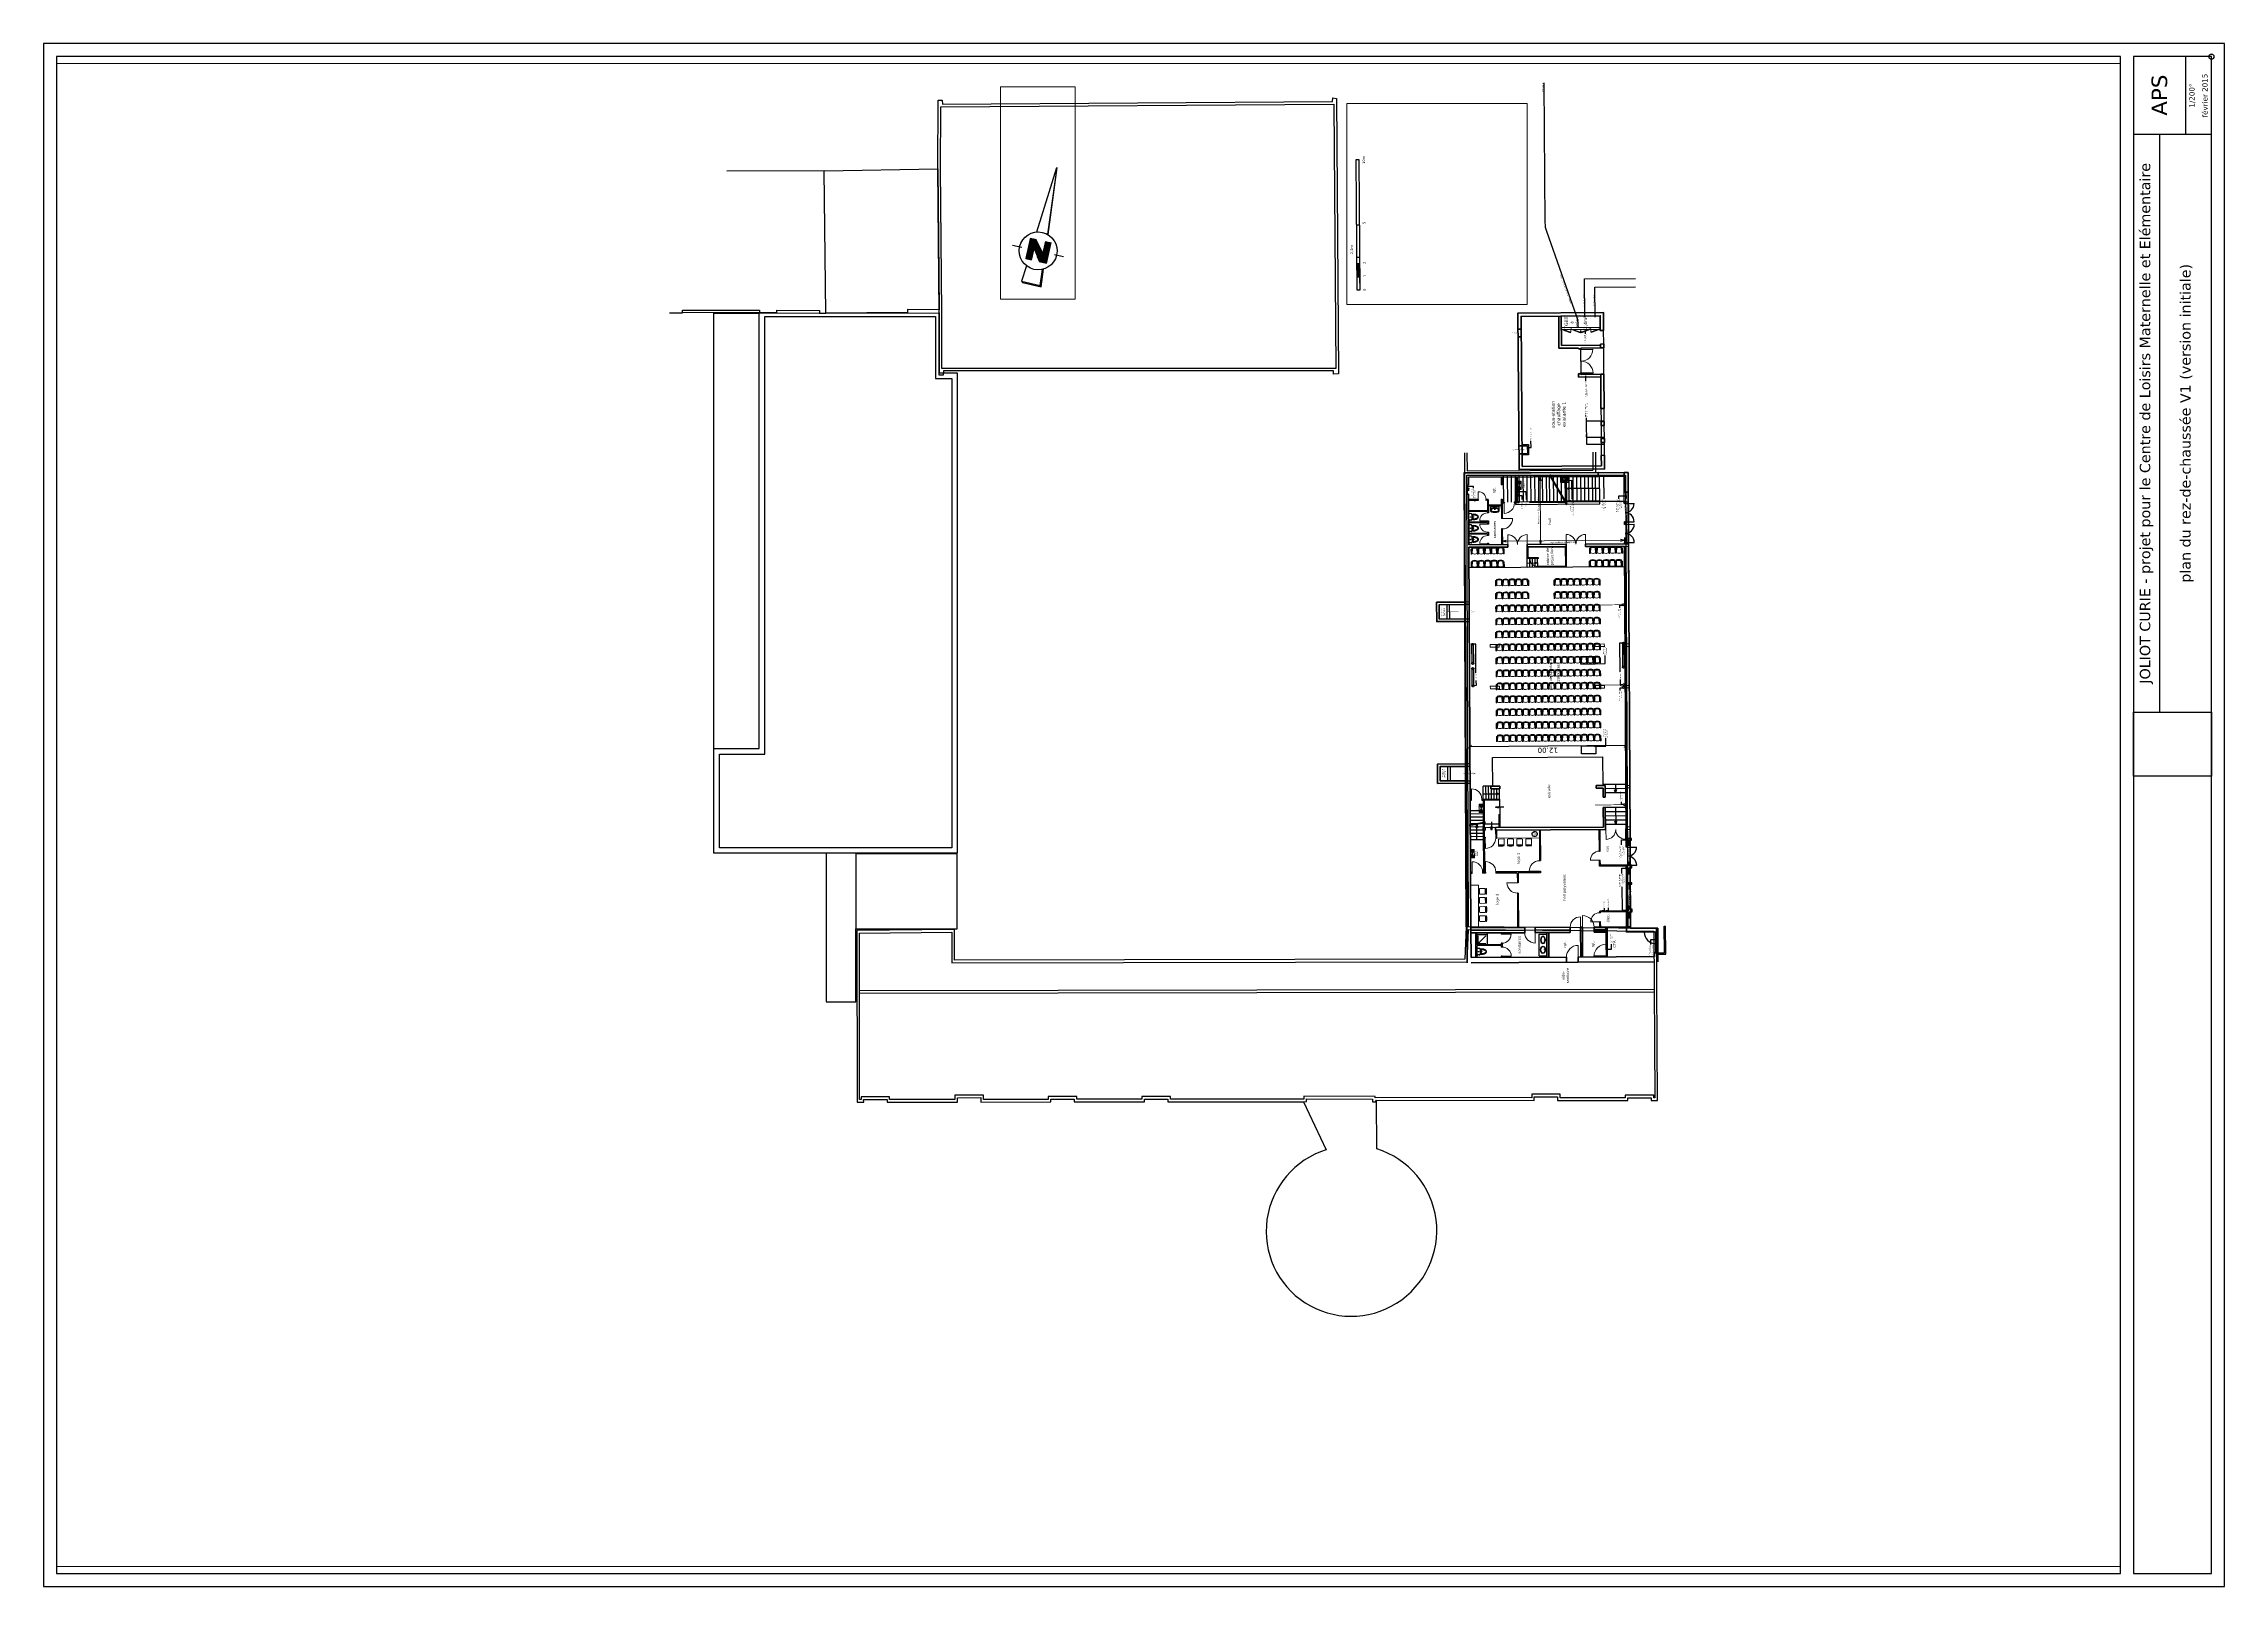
# Paper-space layout 'A1-1_200' of a CAD drawing. Header units: metres. Extents: x 0 to 0.84, y 0 to 0.594.
# The model-space entities are those that its viewports show. They can reach past a viewport. Long polylines and large blocks are cut down to what shows.
import ezdxf
from ezdxf.enums import TextEntityAlignment as Align

# ---------------------------------------------------------------- set-up
doc = ezdxf.new("R2010")
doc.units = ezdxf.units.M
doc.header["$MEASUREMENT"] = 0
doc.header["$PDMODE"] = 3
doc.header["$PDSIZE"] = 0.1
for name, pattern in [('01', [0.15, 0.1, -0.05]), ('02', [0.28, 0.2, -0.08]), ('AXESX2', [4, 2.5, -0.5, 0.5, -0.5]), ('CACHE2', [0.1875, 0.125, -0.0625]), ('CACHEX2', [0.75, 0.5, -0.25])]:
    doc.linetypes.add(name, pattern=pattern)
for name, color, linetype, lineweight in [('-Sécurité', 240, 'Continuous', 35), ('01-BETON-0.40', 4, 'Continuous', 40), ('01-BETON-VU', 6, 'Continuous', 18), ('01-FENETRES', 6, 'Continuous', 18), ('01-MEN-CP-0.15', 2, 'Continuous', 18), ('01-MOBILIER-0.10', 10, 'Continuous', 9)]:
    doc.layers.add(name, color=color, linetype=linetype, lineweight=lineweight)
for name, color, linetype in [('01-CLOISON-0.25', 3, 'Continuous'), ('01-SANITAIRE-0.15', 44, 'Continuous'), ('02-VU-CACHE-01-0.10', 133, '01'), ('02-VU-CACHE-02-0.10', 133, '02'), ('06-TXT-DETAILS-DIVERS-02.20', 2, 'Continuous'), ('06-TXT-DIVERS-0.20', 70, 'Continuous'), ('06-TXT-ETIQUETTES SURFACES', 210, 'Continuous'), ('06-TXT-LOCAUX 50-0.20', 20, 'Continuous'), ('07-CHAUFFAGE-0.13', 210, 'Continuous'), ('08-VU-0.08', 56, 'Continuous'), ('08-VU-0.20', 32, 'Continuous'), ('10-DEMOL-GO-0.25', 1, 'Continuous')]:
    doc.layers.add(name, color=color, linetype=linetype)
doc.layers.add('10-TRACE-CONSTRUC-2', color=91, linetype='Continuous', plot=False)
doc.styles.add('COT', font='verdana.ttf')
doc.styles.add('locaux 100', font='verdana.ttf', dxfattribs={"height": 0.22})
doc.styles.add('locaux 20', font='verdana.ttf', dxfattribs={"height": 0.07})
doc.styles.add('locaux 200', font='verdana.ttf', dxfattribs={"height": 0.35})
doc.styles.get("Standard").update_dxf_attribs({"font": 'arial.ttf'})
doc.styles.add('standartbufin', font='tahoma.ttf', dxfattribs={"height": 0.4})
doc.dimstyles.new('COT200', dxfattribs={"dimtxt": 0.4, "dimasz": 0.3, "dimexe": 0.1, "dimexo": 0.5, "dimgap": 0.1, "dimtad": 1, "dimzin": 0, "dimdsep": 46, "dimtxsty": 'COT', "dimblk": 'ARCHTICK', "dimcen": 0.1, "dimclrd": 256, "dimclre": 256, "dimclrt": 2, "dimadec": 0, "dimazin": 0, "dimtm": 1e-09, "dimtfac": 1, "dimtix": 1, "dimtofl": 0, "dimtmove": 1, "dimatfit": 3, "dimldrblk": 'ARCHTICK', "dimfxl": 0.3, "dimfxlon": 1, "dimtolj": 1, "dimtzin": 0, "dimlwd": -1, "dimlwe": -1, "dimarcsym": 0})
doc.dimstyles.new('COT50', dxfattribs={"dimtxt": 0.12, "dimasz": 0.08, "dimexe": 0.05, "dimexo": 0, "dimgap": 0.05, "dimtad": 1, "dimdec": 0, "dimlfac": 100, "dimzin": 0, "dimdsep": 46, "dimtxsty": 'COT', "dimblk": 'OPEN30', "dimcen": 0.04, "dimdle": 0.05, "dimclrd": 256, "dimclre": 256, "dimclrt": 6, "dimadec": 0, "dimazin": 0, "dimtm": 1e-09, "dimtfac": 1, "dimtdec": 0, "dimtmove": 1, "dimatfit": 0, "dimldrblk": 'OPEN30', "dimfxl": 0.05, "dimfxlon": 1, "dimtolj": 1, "dimtzin": 0, "dimlwd": -1, "dimlwe": -1, "dimarcsym": 0})
picture_1 = doc.add_image_def('image1.jpg', size_in_pixel=(850, 1036))

# ---------------------------------------------------------------- blocks, each defined once
blk = doc.blocks.new('cartouche-LIBRE-CLMP')
for p, q in [((-0.01, 0), (-0.01, -0.03)), ((0, -0.03), (-0.02991, -0.03)), ((-0.02, -0.03), (-0.02, -0.25239)), ((-0.03, -0.25239), (0, -0.25239))]:
    blk.add_line(p, q)
at = {"layer": 'Defpoints'}
blk.add_circle((0, 0), 0.001, dxfattribs=at)
at = {"rotation": 90, "style": 'locaux 100'}
for s, insert, char_height, width, attachment_point in [('APS', (-0.02, -0.00692), 0.006, 0.6804689, 6), ('JOLIOT CURIE - projet pour le Centre de Loisirs Maternelle et Elémentaire', (-0.025, -0.14119), 0.004, 0.2071922, 5)]:
    blk.add_mtext(s, dxfattribs=dict(at, insert=insert, char_height=char_height, width=width, attachment_point=attachment_point))
at = {"style": 'locaux 100'}
for tag, height, p in [('ECHELLE', 0.002, (-0.0075, -0.015)), ('DATE', 0.002, (-0.0025, -0.015)), ('TITRE1/2', 0.004, (-0.01495, -0.14119)), ('TITRE2/2', 0.004, (-0.005, -0.14119))]:
    blk.add_attdef(tag, text='', height=height, rotation=90, dxfattribs=at).set_placement(p, align=Align.MIDDLE_CENTER)
image = blk.add_image(picture_1, insert=(0, -0.277), size_in_units=(0.02461, 0.03), rotation=90)
image.dxf.flags = 7
blk = doc.blocks.new('Nord1')
at = {"color": 0, "linetype": 'Continuous'}
for p, q in [((0, 0), (0.154, -1.731)), ((-0.673, -2.194), (-0.426, -2.193)), ((0.426, -2.193), (0.667, -2.194)), ((0.274, -3.077), (0.234, -2.621)), ((-0.244, -3.046), (-0.213, -3.077)), ((-0.213, -3.077), (0.274, -3.077))]:
    blk.add_line(p, q, dxfattribs=at)
for points in [[(-0.138, -1.726), (0, 0), (0.138, -1.726)], [(-0.266, -1.916), (-0.266, -2.465)], [(-0.254, -1.916), (-0.254, -2.465)], [(-0.242, -1.916), (-0.242, -2.465)], [(-0.23, -1.916), (-0.23, -2.465)], [(-0.218, -1.916), (-0.218, -2.465)], [(-0.206, -1.916), (-0.206, -2.465)], [(-0.193, -1.916), (-0.193, -2.465)], [(-0.181, -1.916), (-0.181, -2.465)], [(-0.169, -1.916), (-0.169, -2.465)], [(-0.157, -1.916), (-0.157, -2.465)], [(-0.145, -1.916), (-0.145, -2.465)], [(-0.132, -1.916), (-0.132, -2.465)], [(-0.12, -1.916), (-0.12, -2.16)], [(-0.12, -2.16), (-0.12, -2.465)], [(-0.108, -1.932), (-0.108, -2.178)], [(-0.096, -1.947), (-0.096, -2.195)], [(-0.084, -1.962), (-0.084, -2.212)], [(-0.072, -1.977), (-0.072, -2.23)], [(-0.059, -1.993), (-0.059, -2.247)], [(-0.047, -2.008), (-0.047, -2.264)], [(-0.035, -2.023), (-0.035, -2.282)], [(-0.023, -2.038), (-0.023, -2.3)], [(-0.011, -2.053), (-0.011, -2.317)], [(0.002, -2.069), (0.002, -2.334)], [(0.014, -2.084), (0.014, -2.352)], [(0.026, -2.099), (0.026, -2.369)], [(0.038, -2.114), (0.038, -2.386)], [(0.05, -2.13), (0.05, -2.404)], [(0.063, -2.145), (0.063, -2.421)], [(0.075, -2.16), (0.075, -2.439)], [(0.087, -2.175), (0.087, -2.456)], [(0.099, -2.191), (0.099, -2.465)], [(0.111, -2.206), (0.111, -2.465)], [(0.123, -2.221), (0.123, -2.465)], [(0.136, -1.916), (0.136, -2.465)], [(0.148, -1.916), (0.148, -2.465)], [(0.16, -1.916), (0.16, -2.465)], [(0.172, -1.916), (0.172, -2.465)], [(0.184, -1.916), (0.184, -2.465)], [(0.197, -1.916), (0.197, -2.465)], [(0.209, -1.916), (0.209, -2.465)], [(0.221, -1.916), (0.221, -2.465)], [(0.233, -1.916), (0.233, -2.465)], [(0.245, -1.916), (0.245, -2.465)], [(0.257, -1.916), (0.257, -2.465)], [(0.27, -1.916), (0.27, -2.465)], [(-0.211, -2.633), (-0.244, -3.046), (0.244, -3.046), (0.211, -2.633)]]:
    blk.add_lwpolyline(points, dxfattribs=at)
at = {"color": 0, "linetype": 'Continuous', "const_width": 0.0122}
blk.add_lwpolyline([(-0.12, -2.465), (-0.12, -2.16), (0.093, -2.465), (0.276, -2.465), (0.276, -1.916), (0.123, -1.916), (0.123, -2.221), (-0.12, -1.916), (-0.273, -1.916), (-0.273, -2.465), (-0.12, -2.465)], close=True, dxfattribs=at)
at = {"color": 0, "linetype": 'Continuous'}
blk.add_circle((0, -2.193), 0.487, dxfattribs=at)
blk = doc.blocks.new('_ArchTick')
at = {"color": 0, "linetype": 'ByBlock', "const_width": 0.15}
blk.add_lwpolyline([(-0.5, -0.5), (0.5, 0.5)], dxfattribs=at)
blk = doc.blocks.new('*D16')
at = {"layer": '10-TRACE-CONSTRUC-2', "transparency": 16777216}
for p, q in [((596081.34, 139694.74), (596069.65, 139692.02)), ((596081.3, 139694.92), (596081.36, 139694.65)), ((596069.6, 139692.23), (596069.67, 139691.92))]:
    blk.add_line(p, q, dxfattribs=at)
at = {"layer": 'Defpoints', "color": 0, "transparency": 16777216}
for p in [(596081.18, 139695.41), (596069.49, 139692.71), (596069.65, 139692.02)]:
    blk.add_point(p, dxfattribs=at)
at = {"layer": '10-TRACE-CONSTRUC-2', "transparency": 16777216, "xscale": 0.3, "yscale": 0.3, "zscale": 0.3}
for p, rotation in [((596081.34, 139694.74), 13.12127038304243), ((596069.65, 139692.02), 193.1212703830424)]:
    blk.add_blockref('_ArchTick', p, dxfattribs=dict(at, rotation=rotation))
at = {"layer": '10-TRACE-CONSTRUC-2', "color": 2, "transparency": 16777216, "insert": (596075.56, 139693.08), "char_height": 0.4, "attachment_point": 5, "rotation": 193.1213, "style": 'COT'}
blk.add_mtext('\\A1;12.00', dxfattribs=at)
blk = doc.blocks.new('$PSWC0')
for p, q in [((-25, 18), (-25, 8)), ((-18, 25), (18, 25)), ((18, 0), (-18, 0)), ((25, 18), (25, 8))]:
    blk.add_line(p, q)
for points in [[(18, 25, 0.087892), (20, 41, 0.057261), (18, 55, 0.070961), (14, 65, 0.106311), (7, 73, 0.160092), (0, 75, 0.160092), (-7, 73, 0.106311), (-14, 65, 0.070961), (-18, 55, 0.122184), (-18, 25)], [(15, 39, 0.012321), (15, 41, 0.049972), (13, 53, 0.063795), (10, 62, 0.103653), (5, 69), (5, 69), (0, 71), (-5, 69), (-5, 69, 0.103653), (-10, 62, 0.063795), (-13, 53, 0.049972), (-15, 41, 0.00894), (-15, 39)], [(-15, 39), (-14, 36), (-14, 36, 0.106092), (-10, 33, 0.070119), (-5, 31), (-5, 31), (0, 31), (6, 31), (6, 31, 0.070119), (10, 33, 0.106092), (14, 36), (14, 36), (15, 39)]]:
    blk.add_lwpolyline(points, format="xyb")
for centre in [(0, 37), (0, 13)]:
    blk.add_circle(centre, 1.87)
for centre, start, end in [((-18, 18), 90, 180), ((-18, 8), 180, 270), ((18, 18), 360, 90), ((18, 8), 270, 360)]:
    blk.add_arc(centre, 7.5, start, end)
blk = doc.blocks.new('Lav63-50')
for p, q in [((31, 0), (-31, 0)), ((-31, 0), (-31, -8)), ((31, 0), (31, -8)), ((-31, -8), (-31, -38)), ((28, -4), (-28, -4)), ((-24, -21), (-27, -37)), ((18, -16), (-18, -16)), ((24, -21), (27, -37)), ((31, -38), (31, -8))]:
    blk.add_line(p, q)
for points, const_width in [([(-1, -21, 1), (1, -21, 1)], 0.75), ([(-1, -7, 1), (1, -7, 1)], 1.25)]:
    blk.add_lwpolyline(points, format="xyb", close=True, dxfattribs=dict(const_width=const_width))
for centre, radius in [((-9, -9), 1.5), ((0, -21), 4.4), ((9, -9), 1.5)]:
    blk.add_circle(centre, radius)
for centre, radius, start, end in [((-28, -8), 4, 90, 180), ((-21, -38), 10, 180, 259.3217), ((-21, -38), 6, 171.2538, 256.7493), ((-18, -22), 6, 90, 171.2538), ((0, 76), 126, 259.3217, 280.6783), ((0, 51), 96.5, 256.7493, 283.2507), ((18, -22), 6, 8.7462, 90), ((21, -38), 6, 283.2507, 8.7462), ((21, -38), 10, 280.6783, 0), ((28, -8), 4, 0, 90)]:
    blk.add_arc(centre, radius, start, end)
blk = doc.blocks.new('Lavabo sur meuble 11', base_point=(-290877.56, 30027.7))
at = {"linetype": 'Continuous'}
for p, q in [((-290877.44, 30028.35), (-290876.04, 30028.35)), ((-290877.44, 30027.85), (-290877.44, 30028.35)), ((-290877.44, 30028.34), (-290876.04, 30028.34)), ((-290877.44, 30027.85), (-290876.04, 30027.85)), ((-290877.07, 30028.25), (-290877.07, 30028.28)), ((-290877.06, 30028.2), (-290877.07, 30028.24)), ((-290877.06, 30028.26), (-290877.06, 30028.25)), ((-290877.04, 30028.26), (-290877.06, 30028.26)), ((-290877.04, 30028.25), (-290877.03, 30028.28)), ((-290877.04, 30028.25), (-290877.04, 30028.26)), ((-290877.04, 30028.24), (-290877.04, 30028.2)), ((-290876.43, 30028.25), (-290876.44, 30028.28)), ((-290876.43, 30028.25), (-290876.43, 30028.26)), ((-290876.43, 30028.26), (-290876.41, 30028.26)), ((-290876.43, 30028.24), (-290876.43, 30028.2)), ((-290876.41, 30028.26), (-290876.41, 30028.25)), ((-290876.41, 30028.2), (-290876.4, 30028.24)), ((-290876.4, 30028.25), (-290876.4, 30028.28)), ((-290876.04, 30027.85), (-290876.04, 30028.35))]:
    blk.add_line(p, q, dxfattribs=at)
for centre, radius, start, end in [((-290877.05, 30028.28), 0.0192, 0, 180), ((-290877.05, 30028.25), 0.0162, 185.1696, 354.8304), ((-290877.05, 30028.25), 0.0105, 180, 0), ((-290877.05, 30028.2), 0.00861, 187.1389, 352.8611), ((-290876.42, 30028.28), 0.0192, 0, 180), ((-290876.42, 30028.25), 0.0105, 180, 0), ((-290876.42, 30028.25), 0.0162, 185.1696, 354.8304), ((-290876.42, 30028.2), 0.00861, 187.1389, 352.8611)]:
    blk.add_arc(centre, radius, start, end, dxfattribs=at)
at = {"linetype": 'Continuous', "extrusion": (0, 0, -1)}
for major_axis, ratio in [((-0.23, 0), 0.667604), ((-0.212, 0), 0.637895)]:
    blk.add_ellipse((-290877.05, 30028.1), major_axis=major_axis, ratio=ratio, dxfattribs=at)
at = {"linetype": 'Continuous'}
for major_axis, ratio in [((0.23, 0), 0.667604), ((0.212, 0), 0.637895)]:
    blk.add_ellipse((-290876.42, 30028.1), major_axis=major_axis, ratio=ratio, dxfattribs=at)
blk = doc.blocks.new('GHHWG')
for p, q in [((8803, 890), (8815, 891)), ((8803, 887), (8803, 890)), ((8817, 888), (8803, 887)), ((8803, 877), (8804, 880)), ((8803, 841), (8803, 877)), ((8804, 837), (8803, 841)), ((8804, 880), (8807, 881)), ((8807, 881), (8843, 881)), ((8811, 888), (8811, 881)), ((8813, 881), (8813, 888)), ((8815, 891), (8835, 891)), ((8833, 888), (8817, 888)), ((8848, 887), (8833, 888)), ((8835, 891), (8848, 890)), ((8838, 888), (8838, 881)), ((8840, 881), (8840, 888)), ((8843, 881), (8847, 880)), ((8847, 880), (8848, 877)), ((8848, 841), (8847, 837)), ((8848, 890), (8848, 887)), ((8848, 877), (8848, 841)), ((8807, 836), (8804, 837)), ((8843, 836), (8807, 836)), ((8847, 837), (8843, 836))]:
    blk.add_line(p, q)
blk = doc.blocks.new('armoire-st')
at = {"layer": '-Sécurité', "lineweight": 0}
h = blk.add_hatch(dxfattribs=at)
h.set_pattern_fill('ANSI31', color=256, scale=0.05, angle=-14.7268, style=0)
h.set_pattern_definition([(45, (-19.7394955, 16.358184), (-0.0044194174, 0.0044194174), [])])
h.paths.add_polyline_path([(-0.32, 0.15), (-0.32, -0.15), (0, 0)])
h.paths.add_polyline_path([(0.32, 0.15), (0, 0), (0.32, -0.15)])
for p, q in [((-0.32, -0.15), (0.32, 0.15)), ((-0.32, 0.15), (0.32, -0.15))]:
    blk.add_line(p, q, dxfattribs=at)
blk.add_lwpolyline([(-0.32, -0.15), (0.32, -0.15), (0.32, 0.15), (-0.32, 0.15)], close=True, dxfattribs=at)
blk = doc.blocks.new('A$C1641731E')
blk.add_line((0, 0), (0.01, 0))
for points in [[(0.4, 0.24, -0.414897), (0.38, 0.22), (0.02, 0.22, -0.414214), (0, 0.24), (0, 0.26, -0.414214), (0.02, 0.28), (0.38, 0.28, -0.413531), (0.4, 0.26), (0.4, 0.24)], [(0.04, -0.18, -0.208671), (0.04, 0.18, -0.317577), (0.06, 0.19), (0.41, 0.17, -0.295106), (0.43, 0.15, -0.175943), (0.43, -0.16, -0.296423), (0.41, -0.17), (0.06, -0.19, -0.318433)], [(0.45, -0.2, -0.402436), (0.44, -0.17, 0.187519), (0.44, 0.17, -0.402436), (0.45, 0.2), (0.46, 0.2, -0.425854), (0.49, 0.19, -0.187933), (0.49, -0.19, -0.425854), (0.46, -0.2)], [(0.4, -0.26, -0.414897), (0.38, -0.28), (0.02, -0.28, -0.414214), (0, -0.26), (0, -0.24, -0.414214), (0.02, -0.22), (0.38, -0.22, -0.413531), (0.4, -0.24), (0.4, -0.26)]]:
    blk.add_lwpolyline(points, format="xyb", close=True)
blk = doc.blocks.new('P90')
at = {"linetype": 'Continuous'}
for points in [[(-0.97, -0.03), (-0.97, -0.1), (-1.03, -0.1), (-1.03, 0), (-0.98, 0), (-0.98, -0.03)], [(-0.05, 0.93), (-0.05, 0), (-0.08, 0), (-0.08, 0.93)], [(0, 0), (0, -0.1), (-0.07, -0.1), (-0.07, -0.03), (-0.05, -0.03), (-0.05, 0)]]:
    blk.add_lwpolyline(points, close=True, dxfattribs=at)
blk.add_arc((-0.04, -0.01), 0.937, 92.2388, 179.6062, dxfattribs=at)
at = {"linetype": 'Continuous', "text_generation_flag": 6}
blk.add_attdef('TEXTE', text='', height=0.08, rotation=90, dxfattribs=at).set_placement((-0.19, 0.47), align=Align.CENTER)
blk = doc.blocks.new('Douche80')
for p, q in [((0.1, 0.18), (0.1, 0.7)), ((0.16, 0.16), (0.7, 0.7)), ((0.18, 0.1), (0.7, 0.1))]:
    blk.add_line(p, q)
blk.add_lwpolyline([(0, 0), (0, 0.8), (0.8, 0.8), (0.8, 0)], close=True)
blk.add_circle((0.1, 0.1), 0.03)
blk = doc.blocks.new('_Open30')
at = {"color": 0, "linetype": 'ByBlock', "lineweight": -2}
for p, q in [((-1, 0.27), (0, 0)), ((0, 0), (-1, -0.27)), ((0, 0), (-1, 0))]:
    blk.add_line(p, q, dxfattribs=at)
blk = doc.blocks.new('*D26')
at = {"layer": '06-TXT-DETAILS-DIVERS-02.20', "transparency": 16777216}
for p, q in [((596070.41, 139713.5), (596070.31, 139713.48)), ((596071.59, 139708.43), (596071.49, 139708.41))]:
    blk.add_line(p, q, dxfattribs=at)
at = {"layer": '06-TXT-DETAILS-DIVERS-02.20', "lineweight": 5, "transparency": 16777216}
blk.add_line((596071.47, 139708.71), (596070.43, 139713.2), dxfattribs=at)
at = {"layer": 'Defpoints', "color": 0, "transparency": 16777216}
for p in [(596071.92, 139713.85), (596070.36, 139713.49), (596074.92, 139709.21)]:
    blk.add_point(p, dxfattribs=at)
at = {"layer": '06-TXT-DETAILS-DIVERS-02.20', "lineweight": 5, "transparency": 16777216, "xscale": 0.3, "yscale": 0.3, "zscale": 0.3}
for p, rotation in [((596070.36, 139713.49), 103.1212703830424), ((596071.54, 139708.42), 283.1212703830424)]:
    blk.add_blockref('_Open30', p, dxfattribs=dict(at, rotation=rotation))
at = {"layer": '06-TXT-DETAILS-DIVERS-02.20', "color": 6, "transparency": 16777216, "insert": (596070.82, 139710.92), "char_height": 0.12, "attachment_point": 5, "rotation": 103.1213, "style": 'COT'}
blk.add_mtext('\\A1;faux-plafond à reprendre', dxfattribs=at)
blk = doc.blocks.new('*D27')
at = {"layer": '06-TXT-DETAILS-DIVERS-02.20', "lineweight": 5, "transparency": 16777216}
blk.add_line((596077.49, 139710.09), (596068.91, 139708.09), dxfattribs=at)
at = {"layer": '06-TXT-DETAILS-DIVERS-02.20', "transparency": 16777216}
for p, q in [((596077.79, 139710.11), (596077.77, 139710.2)), ((596068.63, 139707.97), (596068.6, 139708.07))]:
    blk.add_line(p, q, dxfattribs=at)
at = {"layer": 'Defpoints', "color": 0, "transparency": 16777216}
for p in [(596077.84, 139709.88), (596068.62, 139708.02), (596068.68, 139707.77)]:
    blk.add_point(p, dxfattribs=at)
at = {"layer": '06-TXT-DETAILS-DIVERS-02.20', "lineweight": 5, "transparency": 16777216, "xscale": 0.3, "yscale": 0.3, "zscale": 0.3}
for p, rotation in [((596077.78, 139710.15), 13.12127038304243), ((596068.62, 139708.02), 193.1212703830424)]:
    blk.add_blockref('_Open30', p, dxfattribs=dict(at, rotation=rotation))
at = {"layer": '06-TXT-DETAILS-DIVERS-02.20', "color": 6, "transparency": 16777216, "insert": (596073.23, 139708.96), "char_height": 0.12, "attachment_point": 5, "rotation": 193.1213, "style": 'COT'}
blk.add_mtext('\\A1;faux-plafond à reprendre', dxfattribs=at)
blk = doc.blocks.new('P180')
at = {"linetype": 'Continuous'}
blk.add_lwpolyline([(-1.93, 0), (-1.93, -0.1), (-1.86, -0.1), (-1.86, -0.03), (-1.88, -0.03), (-1.88, 0)], close=True, dxfattribs=at)
for points in [[(-1.85, 0.92), (-1.85, 0), (-1.88, 0), (-1.88, 0.92)], [(-0.08, 0.92), (-0.08, 0), (-0.05, 0), (-0.05, 0.92)], [(0, 0), (0, -0.1), (-0.06, -0.1), (-0.06, -0.03), (-0.05, -0.03), (-0.05, 0)]]:
    blk.add_lwpolyline(points, close=True)
for centre, start, end in [((-1.88, 0), 0, 90), ((-0.05, 0), 90, 180)]:
    blk.add_arc(centre, 0.915, start, end)
at = {"linetype": 'Continuous', "text_generation_flag": 6}
blk.add_attdef('TEXTE', (-0.19, 0.6), '', height=0.08, rotation=90, dxfattribs=at)
blk = doc.blocks.new('A$C353E7F9F')
at = {"layer": '01-MEN-CP-0.15', "rotation": 179.9999999993806}
blk.add_blockref('P180', (56.01, 16.83), dxfattribs=at)

msp = doc.modelspace()

# ---------------------------------------------------------------- hatches: boundary and pattern name
at = {"layer": '10-TRACE-CONSTRUC-2'}
h = msp.add_hatch(color=256, dxfattribs=at)
h.dxf.hatch_style = 1
h.paths.add_polyline_path([(596045.812, 139756.056), (596045.585, 139757.03), (596045.342, 139756.973), (596045.569, 139755.999)])

# ---------------------------------------------------------------- linework, layer by layer
at = {"layer": '01-BETON-0.40'}
for p, q in [((596069.606, 139723.469), (596069.044, 139725.881)), ((596069.756, 139723.71), (596069.239, 139725.926)), ((596072.677, 139724.391), (596069.756, 139723.71)), ((596072.723, 139724.196), (596071.259, 139723.855)), ((596071.065, 139723.809), (596069.606, 139723.469)), ((596071.076, 139723.761), (596071.065, 139723.809)), ((596071.076, 139723.761), (596071.271, 139723.806)), ((596071.271, 139723.806), (596071.259, 139723.855)), ((596064.623, 139712.476), (596074.66, 139714.791)), ((596074.727, 139714.498), (596064.983, 139712.251)), ((596074.727, 139714.498), (596074.66, 139714.791)), ((596076.608, 139715.24), (596076.901, 139715.307)), ((596076.948, 139713.769), (596076.608, 139715.24)), ((596077.24, 139713.837), (596076.901, 139715.307)), ((596064.623, 139712.476), (596073.096, 139675.74)), ((596064.983, 139712.251), (596065.118, 139711.665)), ((596076.948, 139713.769), (596077.24, 139713.837)), ((596065.275, 139710.983), (596066.151, 139707.184)), ((596073.46, 139708.869), (596070.536, 139708.195)), ((596073.505, 139708.674), (596073.46, 139708.869)), ((596078.137, 139709.948), (596074.921, 139709.206)), ((596074.966, 139709.012), (596074.921, 139709.206)), ((596077.889, 139709.686), (596074.966, 139709.012)), ((596082.946, 139687.761), (596077.889, 139709.686)), ((596083.238, 139687.829), (596078.137, 139709.948)), ((596069.075, 139707.858), (596066.151, 139707.184)), ((596069.12, 139707.663), (596066.196, 139706.989)), ((596069.12, 139707.663), (596069.075, 139707.858)), ((596070.581, 139708), (596070.536, 139708.195)), ((596073.505, 139708.674), (596070.581, 139708)), ((596066.196, 139706.989), (596072.826, 139678.244)), ((596079.783, 139691.24), (596080.466, 139691.397)), ((596079.828, 139691.045), (596079.783, 139691.24)), ((596079.828, 139691.045), (596080.364, 139691.168)), ((596080.522, 139690.486), (596080.364, 139691.168)), ((596080.668, 139690.52), (596080.466, 139691.397)), ((596080.522, 139690.486), (596080.668, 139690.52)), ((596071.891, 139689.419), (596072.573, 139689.577)), ((596071.936, 139689.224), (596071.891, 139689.419)), ((596071.936, 139689.224), (596072.618, 139689.382)), ((596072.618, 139689.382), (596072.573, 139689.577)), ((596080.701, 139689.707), (596080.848, 139689.74)), ((596081.039, 139688.245), (596080.701, 139689.707)), ((596081.23, 139688.084), (596080.848, 139689.74)), ((596072.951, 139686.38), (596081.039, 139688.245)), ((596072.996, 139686.185), (596081.23, 139688.084)), ((596082.946, 139687.761), (596083.238, 139687.829)), ((596072.025, 139686.166), (596072.171, 139686.2)), ((596072.07, 139685.971), (596072.025, 139686.166)), ((596072.07, 139685.971), (596072.216, 139686.005)), ((596072.171, 139686.2), (596072.216, 139686.005)), ((596072.951, 139686.38), (596072.996, 139686.185)), ((596083.845, 139685.198), (596083.553, 139685.13)), ((596083.71, 139684.448), (596083.553, 139685.13)), ((596083.71, 139684.448), (596084.003, 139684.516)), ((596084.003, 139684.516), (596083.845, 139685.198)), ((596081.161, 139680.371), (596081.015, 139680.338)), ((596081.015, 139680.338), (596081.532, 139678.096)), ((596081.161, 139680.371), (596081.678, 139678.13)), ((596082.915, 139680.776), (596082.038, 139680.574)), ((596082.128, 139680.184), (596082.038, 139680.574)), ((596082.96, 139680.581), (596082.083, 139680.379)), ((596083.005, 139680.386), (596082.128, 139680.184)), ((596083.005, 139680.386), (596082.915, 139680.776)), ((596084.609, 139681.885), (596084.317, 139681.817)), ((596084.474, 139681.135), (596084.317, 139681.817)), ((596084.767, 139681.203), (596084.474, 139681.135)), ((596084.474, 139681.135), (596084.564, 139680.746)), ((596086.903, 139681.285), (596084.564, 139680.746)), ((596084.767, 139681.203), (596084.609, 139681.885)), ((596084.789, 139681.105), (596084.767, 139681.203)), ((596086.835, 139681.577), (596084.789, 139681.105)), ((596086.835, 139681.577), (596086.903, 139681.285)), ((596087.105, 139680.408), (596086.959, 139680.374)), ((596087.116, 139679.692), (596086.959, 139680.374)), ((596087.262, 139679.726), (596087.105, 139680.408)), ((596076.825, 139679.371), (596072.781, 139678.438)), ((596076.87, 139679.176), (596072.826, 139678.244)), ((596076.915, 139678.981), (596072.871, 139678.049)), ((596076.915, 139678.981), (596076.825, 139679.371)), ((596080.236, 139680.158), (596077.605, 139679.551)), ((596077.695, 139679.161), (596077.605, 139679.551)), ((596080.281, 139679.963), (596077.65, 139679.356)), ((596080.326, 139679.768), (596077.695, 139679.161)), ((596078.572, 139679.363), (596078.999, 139677.512)), ((596078.718, 139679.397), (596079.145, 139677.546)), ((596080.236, 139680.158), (596080.326, 139679.768)), ((596087.038, 139679.366), (596081.337, 139678.051)), ((596087.127, 139678.976), (596081.427, 139677.662)), ((596087.262, 139679.726), (596086.97, 139679.658)), ((596086.97, 139679.658), (596087.038, 139679.366)), ((596087.262, 139679.726), (596087.42, 139679.044)), ((596072.826, 139678.244), (596073.298, 139676.197)), ((596080.46, 139677.849), (596073.298, 139676.197)), ((596080.551, 139677.46), (596073.388, 139675.808)), ((596080.46, 139677.849), (596080.55, 139677.459)), ((596081.337, 139678.051), (596081.427, 139677.662))]:
    msp.add_line(p, q, dxfattribs=at)
at = {"layer": '01-BETON-0.40', "linetype": 'CACHE2', "ltscale": 0.5}
for p, q in [((596066.446, 139724.274), (596066.203, 139724.217)), ((596066.583, 139723.689), (596066.339, 139723.633)), ((596068.49, 139715.509), (596068.246, 139715.452)), ((596068.626, 139714.925), (596068.382, 139714.868))]:
    msp.add_line(p, q, dxfattribs=at)
at = {"layer": '01-BETON-0.40'}
for points in [[(596072.664, 139725.548), (596072.347, 139726.907), (596065.93, 139725.411), (596068.66, 139713.675), (596075.083, 139715.172), (596074.845, 139716.194), (596074.601, 139716.138), (596074.783, 139715.359), (596068.847, 139713.975), (596066.23, 139725.225), (596072.161, 139726.607), (596072.421, 139725.491)], [(596072.655, 139724.488), (596072.723, 139724.196), (596072.966, 139724.253), (596072.898, 139724.545)], [(596074.027, 139719.7), (596073.427, 139722.276), (596073.184, 139722.219), (596073.784, 139719.644)], [(596074.254, 139718.726), (596074.322, 139718.434), (596074.079, 139718.378), (596074.011, 139718.67)], [(596074.549, 139717.46), (596074.618, 139717.168), (596074.374, 139717.112), (596074.306, 139717.404)]]:
    msp.add_lwpolyline(points, close=True, dxfattribs=at)
for points in [[(596073.184, 139722.219), (596071.72, 139721.878), (596071.709, 139721.926), (596071.514, 139721.881), (596071.571, 139721.638), (596073.229, 139722.024)], [(596065.118, 139711.665), (596065.018, 139711.641), (596065.177, 139710.96), (596065.275, 139710.983)], [(596066.816, 139702.809), (596064.707, 139702.323), (596065.044, 139700.861), (596067.151, 139701.347)], [(596066.861, 139702.614), (596064.947, 139702.173), (596065.194, 139701.101), (596067.107, 139701.542)], [(596069.598, 139690.662), (596067.508, 139690.18), (596067.845, 139688.719), (596069.932, 139689.2)], [(596069.642, 139690.467), (596067.747, 139690.03), (596067.995, 139688.958), (596069.888, 139689.395)]]:
    msp.add_lwpolyline(points, dxfattribs=at)
at = {"layer": '01-BETON-VU', "linetype": 'CACHEX2', "ltscale": 0.2}
for p, q in [((596078.182, 139709.753), (596077.889, 139709.686)), ((596079.867, 139702.445), (596079.575, 139702.378)), ((596079.62, 139702.183), (596079.575, 139702.378)), ((596079.912, 139702.25), (596079.62, 139702.183)), ((596079.912, 139702.25), (596079.867, 139702.445)), ((596078.016, 139702.018), (596077.334, 139701.861)), ((596077.379, 139701.666), (596077.334, 139701.861)), ((596078.061, 139701.823), (596077.379, 139701.666)), ((596078.061, 139701.823), (596078.016, 139702.018)), ((596070.123, 139700.198), (596069.441, 139700.04)), ((596069.441, 139700.04), (596069.486, 139699.845)), ((596070.168, 139700.003), (596069.486, 139699.845)), ((596070.168, 139700.003), (596070.123, 139700.198)), ((596078.735, 139698.9), (596078.053, 139698.743)), ((596078.098, 139698.548), (596078.053, 139698.743)), ((596078.78, 139698.705), (596078.735, 139698.9)), ((596080.586, 139699.327), (596080.294, 139699.26)), ((596080.339, 139699.065), (596080.294, 139699.26)), ((596080.631, 139699.132), (596080.339, 139699.065)), ((596080.631, 139699.132), (596080.586, 139699.327)), ((596070.842, 139697.08), (596070.16, 139696.922)), ((596070.887, 139696.885), (596070.842, 139697.08)), ((596078.78, 139698.705), (596078.098, 139698.548)), ((596070.16, 139696.922), (596070.205, 139696.727)), ((596070.887, 139696.885), (596070.205, 139696.727)), ((596082.025, 139691.757), (596082.317, 139691.824)), ((596082.07, 139691.562), (596082.025, 139691.757)), ((596082.07, 139691.562), (596082.362, 139691.629)), ((596082.362, 139691.629), (596082.317, 139691.824)), ((596082.744, 139688.638), (596083.036, 139688.706)), ((596082.789, 139688.443), (596082.744, 139688.638)), ((596082.789, 139688.443), (596083.081, 139688.511))]:
    msp.add_line(p, q, dxfattribs=at)
at = {"layer": '01-CLOISON-0.25'}
for p, q in [((596067.438, 139712.817), (596067.573, 139712.232)), ((596067.507, 139712.833), (596067.641, 139712.248)), ((596067.641, 139712.248), (596067.573, 139712.232)), ((596068.578, 139713.08), (596069.012, 139711.199)), ((596068.647, 139713.096), (596069.08, 139711.215)), ((596066.1, 139710.743), (596065.369, 139710.575)), ((596066.116, 139710.675), (596065.385, 139710.507)), ((596066.1, 139710.743), (596066.116, 139710.675)), ((596066.85, 139710.916), (596066.685, 139710.878)), ((596066.701, 139710.81), (596066.685, 139710.878)), ((596066.798, 139710.832), (596066.701, 139710.81)), ((596066.798, 139710.832), (596066.978, 139710.053)), ((596066.85, 139710.916), (596067.084, 139709.903)), ((596067.924, 139710.712), (596066.949, 139710.488)), ((596067.939, 139710.644), (596066.965, 139710.419)), ((596067.824, 139711.143), (596067.893, 139711.159)), ((596067.824, 139711.143), (596068.157, 139709.699)), ((596067.893, 139711.159), (596067.94, 139710.952)), ((596068.086, 139710.986), (596067.94, 139710.952)), ((596068.102, 139710.918), (596067.956, 139710.884)), ((596067.956, 139710.884), (596068.102, 139710.918)), ((596067.956, 139710.884), (596068.226, 139709.715)), ((596068.086, 139710.986), (596068.102, 139710.918)), ((596069.012, 139711.199), (596068.866, 139711.166)), ((596068.882, 139711.098), (596068.866, 139711.166)), ((596069.242, 139711.181), (596068.882, 139711.098)), ((596068.882, 139711.098), (596069.028, 139711.131)), ((596069.227, 139711.249), (596069.08, 139711.215)), ((596069.242, 139711.181), (596069.227, 139711.249)), ((596072.787, 139712.07), (596070.006, 139711.429)), ((596070.006, 139711.429), (596070.022, 139711.36)), ((596072.802, 139712.002), (596070.022, 139711.36)), ((596072.802, 139712.002), (596072.787, 139712.07)), ((596066.978, 139710.053), (596065.565, 139709.727)), ((596066.994, 139709.985), (596065.581, 139709.659)), ((596067.173, 139709.205), (596065.76, 139708.879)), ((596067.189, 139709.137), (596065.776, 139708.811)), ((596066.994, 139709.985), (596067.016, 139709.887)), ((596067.084, 139709.903), (596067.016, 139709.887)), ((596067.151, 139709.303), (596067.219, 139709.318)), ((596067.151, 139709.303), (596067.173, 139709.205)), ((596067.189, 139709.137), (596067.212, 139709.04)), ((596067.28, 139709.055), (596067.212, 139709.04)), ((596067.219, 139709.318), (596067.28, 139709.055)), ((596068.226, 139709.715), (596068.157, 139709.699)), ((596068.405, 139708.935), (596068.337, 139708.919)), ((596068.337, 139708.919), (596068.607, 139707.75)), ((596068.405, 139708.935), (596068.675, 139707.766)), ((596067.369, 139708.357), (596065.956, 139708.032)), ((596067.385, 139708.289), (596065.972, 139707.963)), ((596067.346, 139708.455), (596067.415, 139708.471)), ((596067.346, 139708.455), (596067.369, 139708.357)), ((596067.385, 139708.289), (596067.407, 139708.192)), ((596067.475, 139708.208), (596067.407, 139708.192)), ((596067.415, 139708.471), (596067.475, 139708.208)), ((596067.542, 139707.607), (596067.61, 139707.623)), ((596067.542, 139707.607), (596067.564, 139707.51)), ((596067.61, 139707.623), (596067.633, 139707.525)), ((596070.784, 139707.123), (596070.581, 139708)), ((596070.836, 139707.207), (596070.649, 139708.016)), ((596071.631, 139707.319), (596070.784, 139707.123)), ((596071.616, 139707.387), (596070.836, 139707.207)), ((596071.631, 139707.319), (596071.616, 139707.387)), ((596073.773, 139707.197), (596071.698, 139706.718)), ((596073.857, 139707.145), (596071.714, 139706.65)), ((596073.436, 139708.659), (596073.773, 139707.197)), ((596073.505, 139708.674), (596073.857, 139707.145)), ((596071.698, 139706.718), (596071.714, 139706.65)), ((596070.556, 139688.085), (596070.654, 139688.108)), ((596070.572, 139688.017), (596070.67, 139688.039)), ((596070.67, 139688.039), (596070.654, 139688.108)), ((596071.433, 139688.287), (596072.768, 139688.595)), ((596071.433, 139688.287), (596071.449, 139688.219)), ((596071.449, 139688.219), (596071.547, 139688.242)), ((596071.547, 139688.242), (596072.025, 139686.166)), ((596071.615, 139688.257), (596072.784, 139688.527)), ((596071.615, 139688.257), (596072.093, 139686.182)), ((596072.768, 139688.595), (596072.784, 139688.527)), ((596072.97, 139687.41), (596073.038, 139687.426)), ((596072.97, 139687.41), (596073.195, 139686.436)), ((596073.038, 139687.426), (596073.263, 139686.452)), ((596081.143, 139686.37), (596080.772, 139687.978)), ((596081.211, 139686.386), (596080.84, 139687.994)), ((596072.07, 139685.971), (596072.792, 139682.843)), ((596072.138, 139685.987), (596072.86, 139682.859)), ((596072.257, 139685.471), (596072.335, 139685.489)), ((596072.273, 139685.402), (596072.351, 139685.42)), ((596072.335, 139685.489), (596072.351, 139685.42)), ((596072.996, 139686.185), (596073.131, 139685.6)), ((596073.064, 139686.201), (596073.199, 139685.616)), ((596073.131, 139685.6), (596073.199, 139685.616)), ((596076.28, 139686.942), (596076.81, 139684.643)), ((596076.348, 139686.958), (596076.878, 139684.658)), ((596081.143, 139686.37), (596081.211, 139686.386)), ((596081.3, 139685.688), (596081.368, 139685.704)), ((596081.403, 139685.24), (596081.3, 139685.688)), ((596081.456, 139685.324), (596081.368, 139685.704)), ((596083.42, 139685.705), (596081.403, 139685.24)), ((596083.405, 139685.774), (596081.456, 139685.324)), ((596077.001, 139683.814), (596073.717, 139683.057)), ((596077.092, 139683.733), (596075.416, 139683.346)), ((596076.81, 139684.643), (596076.878, 139684.658)), ((596076.99, 139683.863), (596077.058, 139683.879)), ((596076.99, 139683.863), (596077.001, 139683.814)), ((596077.058, 139683.879), (596077.092, 139683.733)), ((596071.944, 139682.648), (596071.817, 139682.619)), ((596071.966, 139682.55), (596071.84, 139682.521)), ((596071.966, 139682.55), (596071.944, 139682.648)), ((596072.938, 139682.877), (596072.723, 139682.828)), ((596072.723, 139682.828), (596072.746, 139682.73)), ((596072.96, 139682.78), (596072.746, 139682.73)), ((596072.938, 139682.877), (596072.96, 139682.78)), ((596073.717, 139683.057), (596073.74, 139682.96)), ((596075.348, 139683.33), (596073.74, 139682.96)), ((596075.348, 139683.33), (596075.514, 139682.609)), ((596075.416, 139683.346), (596075.582, 139682.625)), ((596075.582, 139682.625), (596075.514, 139682.609)), ((596084.198, 139682.334), (596082.181, 139681.869)), ((596084.214, 139682.266), (596082.265, 139681.816)), ((596075.762, 139681.845), (596075.694, 139681.83)), ((596075.694, 139681.83), (596076.289, 139679.248)), ((596075.762, 139681.845), (596076.357, 139679.263)), ((596082.208, 139681.752), (596082.181, 139681.869)), ((596082.276, 139681.767), (596082.208, 139681.752)), ((596082.276, 139681.767), (596082.265, 139681.816)), ((596082.433, 139681.085), (596082.365, 139681.07)), ((596082.457, 139680.67), (596082.365, 139681.07)), ((596082.525, 139680.686), (596082.433, 139681.085)), ((596084.474, 139681.135), (596082.915, 139680.776)), ((596082.915, 139680.776), (596083.201, 139679.538)), ((596084.49, 139681.067), (596082.931, 139680.708)), ((596083.015, 139680.79), (596083.298, 139679.561)), ((596075.132, 139678.57), (596075.154, 139678.473)), ((596075.21, 139678.588), (596075.232, 139678.491)), ((596083.201, 139679.538), (596083.298, 139679.561)), ((596073.212, 139678.127), (596073.639, 139676.276)), ((596073.31, 139678.15), (596073.515, 139677.258)), ((596075.337, 139677.679), (596073.515, 139677.258)), ((596075.353, 139677.61), (596073.531, 139677.19)), ((596073.531, 139677.19), (596073.737, 139676.298)), ((596075.232, 139678.491), (596075.154, 139678.473)), ((596075.39, 139677.809), (596075.312, 139677.791)), ((596075.312, 139677.791), (596075.337, 139677.679)), ((596075.353, 139677.61), (596075.379, 139677.498)), ((596075.457, 139677.516), (596075.379, 139677.498)), ((596075.39, 139677.809), (596075.457, 139677.516)), ((596075.614, 139676.834), (596075.536, 139676.816)), ((596075.536, 139676.816), (596075.559, 139676.719)), ((596075.614, 139676.834), (596075.637, 139676.737))]:
    msp.add_line(p, q, dxfattribs=at)
for points in [[(596074.254, 139718.726), (596074.027, 139719.7), (596073.784, 139719.644), (596074.011, 139718.67)], [(596074.549, 139717.46), (596074.322, 139718.434), (596074.079, 139718.378), (596074.306, 139717.404)], [(596074.845, 139716.194), (596074.618, 139717.168), (596074.374, 139717.112), (596074.601, 139716.138)], [(596076.608, 139715.24), (596076.676, 139714.948), (596074.727, 139714.498), (596074.659, 139714.79)], [(596077.844, 139709.881), (596077.838, 139709.91), (596078.13, 139709.978), (596078.137, 139709.948)], [(596082.946, 139687.761), (596082.973, 139687.646), (596083.374, 139687.739), (596083.347, 139687.854)], [(596083.857, 139685.665), (596083.812, 139685.86), (596083.406, 139685.765), (596083.553, 139685.13), (596083.748, 139685.175), (596083.646, 139685.616)], [(596083.71, 139684.448), (596083.732, 139684.352), (596084.141, 139684.447), (596084.119, 139684.543)], [(596084.624, 139682.373), (596084.579, 139682.568), (596084.166, 139682.472), (596084.317, 139681.817), (596084.512, 139681.862), (596084.406, 139682.322)], [(596086.757, 139681.251), (596086.903, 139681.285), (596087.105, 139680.408), (596086.959, 139680.374)]]:
    msp.add_lwpolyline(points, close=True, dxfattribs=at)
for points in [[(596068.467, 139715.606), (596068.954, 139715.72), (596069.135, 139714.941), (596068.648, 139714.827)], [(596068.49, 139715.509), (596068.879, 139715.6), (596069.015, 139715.015), (596068.626, 139714.925)], [(596072.458, 139713.975), (596072.56, 139713.537), (596072.024, 139713.412), (596071.922, 139713.851)], [(596072.36, 139713.952), (596072.44, 139713.612), (596072.099, 139713.532), (596072.019, 139713.874)]]:
    msp.add_lwpolyline(points, dxfattribs=at)
at = {"layer": '01-FENETRES', "linetype": 'CACHEX2', "ltscale": 0.2}
for p, q in [((596079.575, 139702.378), (596077.889, 139709.686)), ((596077.998, 139709.66), (596077.901, 139709.637)), ((596079.612, 139702.438), (596077.949, 139709.648)), ((596079.672, 139702.4), (596077.987, 139709.708)), ((596079.661, 139702.449), (596079.564, 139702.426)), ((596080.294, 139699.26), (596079.62, 139702.183)), ((596079.729, 139702.157), (596079.631, 139702.134)), ((596080.332, 139699.32), (596079.68, 139702.145)), ((596080.392, 139699.282), (596079.717, 139702.205)), ((596080.38, 139699.331), (596080.283, 139699.308)), ((596082.025, 139691.757), (596080.339, 139699.065)), ((596080.448, 139699.038), (596080.35, 139699.016)), ((596082.062, 139691.816), (596080.399, 139699.027)), ((596082.122, 139691.779), (596080.437, 139699.087)), ((596082.013, 139691.805), (596082.111, 139691.828)), ((596082.744, 139688.638), (596082.07, 139691.562)), ((596082.081, 139691.513), (596082.178, 139691.535)), ((596082.781, 139688.698), (596082.13, 139691.524)), ((596082.841, 139688.661), (596082.167, 139691.584)), ((596082.733, 139688.687), (596082.83, 139688.71))]:
    msp.add_line(p, q, dxfattribs=at)
at = {"layer": '01-MEN-CP-0.15'}
for p, q in [((596066.1, 139710.743), (596065.965, 139711.328)), ((596068.102, 139710.918), (596068.282, 139710.138)), ((596067.151, 139709.303), (596066.566, 139709.168)), ((596067.212, 139709.04), (596066.627, 139708.905)), ((596068.226, 139709.715), (596069.005, 139709.895)), ((596070.536, 139708.195), (596070.368, 139708.926)), ((596073.46, 139708.869), (596073.291, 139709.6)), ((596074.921, 139709.206), (596074.753, 139709.937)), ((596067.542, 139707.607), (596066.957, 139707.472)), ((596069.075, 139707.858), (596068.906, 139708.589)), ((596071.563, 139707.303), (596070.978, 139707.168)), ((596070.654, 139688.108), (596070.474, 139688.887)), ((596081.267, 139688.144), (596081.218, 139688.133)), ((596081.23, 139688.084), (596081.278, 139688.095)), ((596081.278, 139688.095), (596081.267, 139688.144)), ((596081.278, 139688.095), (596081.447, 139687.364)), ((596082.729, 139688.481), (596082.778, 139688.492)), ((596082.74, 139688.432), (596082.729, 139688.481)), ((596082.789, 139688.443), (596082.74, 139688.432)), ((596082.74, 139688.432), (596082.909, 139687.701)), ((596072.351, 139685.42), (596072.531, 139684.641)), ((596081.301, 139685.689), (596080.619, 139685.531)), ((596072.938, 139682.877), (596072.758, 139683.657)), ((596076.99, 139683.863), (596076.21, 139683.683)), ((596071.944, 139682.648), (596071.765, 139683.426)), ((596075.514, 139682.609), (596074.735, 139682.426)), ((596081.015, 139680.338), (596080.835, 139681.117)), ((596081.161, 139680.371), (596080.959, 139681.248)), ((596082.368, 139681.07), (596081.687, 139680.91)), ((596075.232, 139678.491), (596075.914, 139678.648)), ((596077.695, 139679.161), (596077.874, 139678.382)), ((596081.135, 139678.928), (596081.337, 139678.051)), ((596075.614, 139676.834), (596076.296, 139676.991))]:
    msp.add_line(p, q, dxfattribs=at)
for points in [[(596072.323, 139725.615), (596072.35, 139725.573), (596071.772, 139725.196), (596071.745, 139725.238)], [(596072.339, 139725.622), (596072.35, 139725.573), (596072.399, 139725.584), (596072.388, 139725.633)], [(596069.466, 139724.952), (596069.477, 139724.903), (596069.526, 139724.915), (596069.515, 139724.963)], [(596069.532, 139724.964), (596069.526, 139724.915), (596070.211, 139724.832), (596070.217, 139724.882)], [(596070.187, 139725.12), (596070.198, 139725.071), (596070.247, 139725.083), (596070.235, 139725.131)], [(596070.253, 139725.132), (596070.247, 139725.083), (596070.952, 139724.998), (596070.958, 139725.047)], [(596071.602, 139725.447), (596071.63, 139725.405), (596071.035, 139725.017), (596071.008, 139725.059)], [(596071.667, 139725.465), (596071.678, 139725.416), (596071.63, 139725.405), (596071.618, 139725.454)], [(596076.935, 139713.735), (596077.275, 139713.814), (596077.268, 139713.843), (596076.928, 139713.764)], [(596077.818, 139709.905), (596078.167, 139709.987), (596078.16, 139710.016), (596077.811, 139709.934)], [(596082.96, 139687.612), (596083.361, 139687.705), (596083.354, 139687.735), (596082.953, 139687.641)], [(596083.387, 139685.761), (596083.792, 139685.855), (596083.785, 139685.884), (596083.38, 139685.79)], [(596083.72, 139684.319), (596084.128, 139684.414), (596084.121, 139684.443), (596083.713, 139684.348)], [(596084.147, 139682.467), (596084.559, 139682.563), (596084.553, 139682.593), (596084.14, 139682.496)]]:
    msp.add_lwpolyline(points, close=True, dxfattribs=at)
at = {"layer": '01-MEN-CP-0.15', "linetype": '01', "ltscale": 0.5}
for centre, radius, start, end in [((596069.526, 139724.915), 0.69, 353.12127, 13.12127), ((596071.63, 139725.405), 0.71, 193.12127, 213.12127), ((596070.247, 139725.083), 0.71, 353.12127, 13.12127), ((596072.35, 139725.573), 0.69, 193.12127, 213.12127)]:
    msp.add_arc(centre, radius, start, end, dxfattribs=at)
at = {"layer": '01-MEN-CP-0.15'}
for centre, radius, start, end in [((596066.1, 139710.743), 0.6, 12.98766, 102.98766), ((596068.102, 139710.918), 0.8, 282.98766, 12.98766), ((596067.151, 139709.303), 0.6, 102.98766, 192.98766), ((596067.212, 139709.04), 0.6, 192.98766, 282.98766), ((596068.226, 139709.715), 0.8, 282.98766, 12.98766), ((596070.536, 139708.195), 0.75, 102.98766, 192.98766), ((596073.46, 139708.869), 0.75, 12.98766, 102.98766), ((596074.921, 139709.206), 0.75, 102.98766, 192.98766), ((596067.542, 139707.607), 0.6, 102.98766, 192.98766), ((596069.075, 139707.858), 0.75, 12.98766, 102.98766), ((596071.563, 139707.303), 0.6, 192.98766, 282.98766), ((596070.654, 139688.108), 0.8, 12.98766, 102.98766), ((596081.278, 139688.095), 0.75, 282.98766, 12.98766), ((596082.74, 139688.432), 0.75, 192.98766, 282.98766), ((596072.351, 139685.42), 0.8, 282.98766, 12.98766), ((596081.301, 139685.689), 0.7, 102.98766, 192.98766), ((596072.938, 139682.877), 0.8, 12.98766, 102.98766), ((596076.99, 139683.863), 0.8, 102.98766, 192.98766), ((596071.944, 139682.646), 0.8, 12.98766, 102.98766), ((596075.514, 139682.609), 0.8, 193.25488, 283.25488), ((596081.015, 139680.338), 0.8, 102.98766, 192.98766), ((596081.161, 139680.371), 0.9, 12.98766, 102.98766), ((596082.368, 139681.07), 0.7, 103.25488, 193.25488), ((596075.232, 139678.491), 0.7, 282.98766, 12.98766), ((596077.695, 139679.161), 0.8, 192.98766, 282.98766), ((596081.337, 139678.051), 0.9, 103.12127, 193.12127), ((596075.614, 139676.834), 0.7, 12.98766, 102.98766)]:
    msp.add_arc(centre, radius, start, end, dxfattribs=at)
at = {"layer": '01-MOBILIER-0.10'}
for p, q in [((596073.204, 139685.617), (596073.069, 139686.202)), ((596073.204, 139685.617), (596076.414, 139686.358)), ((596072.627, 139681.779), (596072.042, 139681.644)), ((596072.627, 139681.779), (596073.366, 139678.573))]:
    msp.add_line(p, q, dxfattribs=at)
at = {"layer": '01-SANITAIRE-0.15', "linetype": 'CACHE2'}
for p, q in [((596079.36, 139702.38), (596079.778, 139700.589)), ((596079.924, 139700.623), (596079.506, 139702.414)), ((596068.048, 139699.744), (596068.381, 139698.317)), ((596068.527, 139698.351), (596068.194, 139699.778)), ((596068.472, 139697.927), (596068.776, 139696.623)), ((596068.922, 139696.657), (596068.618, 139697.961))]:
    msp.add_line(p, q, dxfattribs=at)
at = {"layer": '01-SANITAIRE-0.15'}
msp.add_line((596074.089, 139678.33), (596074.295, 139677.438), dxfattribs=at)
at = {"layer": '01-SANITAIRE-0.15', "linetype": 'CACHE2', "const_width": 0.05}
for points in [[(596076.531, 139704.76), (596078.688, 139705.263)], [(596077.932, 139698.751), (596079.853, 139699.199), (596080.135, 139699.106)], [(596080.027, 139689.762), (596082.184, 139690.265)]]:
    msp.add_lwpolyline(points, dxfattribs=at)
at = {"layer": '01-SANITAIRE-0.15'}
for centre, radius in [((596072.229, 139713.742), 0.125), ((596078.761, 139705.28), 0.075), ((596079.433, 139702.397), 0.075), ((596068.121, 139699.761), 0.075), ((596080.16, 139699.277), 0.075), ((596080.206, 139699.082), 0.075), ((596068.849, 139696.64), 0.075), ((596082.257, 139690.282), 0.075), ((596075.995, 139686.572), 0.2)]:
    msp.add_circle(centre, radius, dxfattribs=at)
at = {"layer": '01-SANITAIRE-0.15', "linetype": 'CACHE2'}
for centre in [(596079.851, 139700.606), (596068.454, 139698.334), (596068.545, 139697.944)]:
    msp.add_circle(centre, 0.075, dxfattribs=at)
at = {"layer": '02-VU-CACHE-01-0.10'}
for points in [[(596076.59, 139700.102), (596076.59, 139700.102), (596076.454, 139700.686), (596076.454, 139700.686), (596077.525, 139700.936), (596077.525, 139700.936), (596077.661, 139700.352), (596077.661, 139700.352)], [(596078.159, 139693.372), (596078.159, 139693.372), (596078.022, 139693.957), (596078.022, 139693.957), (596079.094, 139694.207), (596079.094, 139694.207), (596079.23, 139693.622), (596079.23, 139693.622)]]:
    msp.add_lwpolyline(points, close=True, dxfattribs=at)
at = {"layer": '02-VU-CACHE-02-0.10'}
for points in [[(596065.779, 139701.236), (596065.531, 139702.308)], [(596065.974, 139701.281), (596065.726, 139702.353)], [(596067.143, 139702.885), (596066.851, 139702.817)], [(596067.188, 139702.69), (596066.896, 139702.622)], [(596067.143, 139701.55), (596067.435, 139701.618)], [(596067.188, 139701.356), (596067.48, 139701.423)], [(596069.944, 139690.742), (596069.651, 139690.675)], [(596069.989, 139690.547), (596069.696, 139690.48)], [(596068.579, 139689.093), (596068.332, 139690.165)], [(596068.774, 139689.138), (596068.527, 139690.21)], [(596069.943, 139689.408), (596070.236, 139689.475)], [(596069.988, 139689.213), (596070.281, 139689.28)]]:
    msp.add_lwpolyline(points, dxfattribs=at)
at = {"layer": '06-TXT-DETAILS-DIVERS-02.20'}
msp.add_line((596077.736, 139710.364), (596077.827, 139709.974), dxfattribs=at)
for points in [[(596071.363, 139724.996), (596071.313, 139725.211)], [(596072.192, 139721.442), (596072.098, 139721.843)], [(596072.834, 139718.688), (596072.884, 139718.473), (596074.16, 139718.771)], [(596072.884, 139718.473), (596073.292, 139716.723), (596074.569, 139717.02)], [(596073.122, 139717.453), (596073.172, 139717.238), (596074.448, 139717.536)], [(596068.905, 139715.471), (596069.188, 139715.537), (596069.072, 139716.032)], [(596075.134, 139714.592), (596075.526, 139712.913)], [(596072.511, 139713.695), (596072.793, 139713.761), (596073.122, 139712.353)], [(596076.653, 139713.176), (596076.603, 139713.391), (596077.058, 139713.497)], [(596077.217, 139713.308), (596077.106, 139713.784)], [(596065.092, 139711.563), (596065.502, 139711.659), (596065.54, 139711.497)], [(596068.92, 139712.004), (596069.551, 139712.151), (596069.69, 139711.553)], [(596068.998, 139711.707), (596069.305, 139711.779), (596069.375, 139711.48)], [(596077.997, 139709.964), (596077.503, 139712.08)], [(596078.56, 139704.996), (596078.515, 139705.186), (596078.705, 139705.23)], [(596079.678, 139700.196), (596079.174, 139702.36), (596079.358, 139702.403)], [(596077.554, 139700.354), (596078.407, 139700.553), (596078.262, 139701.173)], [(596068.853, 139697.673), (596068.349, 139699.836), (596068.165, 139699.793)], [(596079.813, 139699.62), (596079.901, 139699.239), (596080.086, 139699.282)], [(596080.004, 139698.798), (596079.96, 139698.988), (596080.15, 139699.032)], [(596068.987, 139697.097), (596069.076, 139696.716), (596068.892, 139696.673)], [(596078.998, 139694.157), (596079.851, 139694.356), (596079.707, 139694.976)], [(596081.951, 139690.448), (596081.995, 139690.258), (596082.185, 139690.302)], [(596082.705, 139687.213), (596082.616, 139687.595), (596083.134, 139687.715)], [(596083.284, 139687.279), (596083.189, 139687.686)], [(596083.203, 139685.075), (596083.114, 139685.456), (596083.632, 139685.577)], [(596083.62, 139685.837), (596083.559, 139686.1)], [(596083.438, 139684.065), (596083.844, 139682.324), (596084.362, 139682.445)], [(596084.052, 139683.987), (596083.957, 139684.394)], [(596082.465, 139682.178), (596082.513, 139681.972)], [(596082.763, 139682.247), (596082.811, 139682.042)], [(596084.388, 139682.545), (596084.327, 139682.807)], [(596086.585, 139680.217), (596086.497, 139680.598), (596086.96, 139680.706)], [(596083.614, 139679.572), (596083.703, 139679.191), (596083.324, 139679.103)]]:
    msp.add_lwpolyline(points, dxfattribs=at)
at = {"layer": '07-CHAUFFAGE-0.13'}
for centre in [(596065.167, 139711.401), (596065.196, 139711.274)]:
    msp.add_circle(centre, 0.04, dxfattribs=at)
at = {"layer": '08-VU-0.08'}
for p, q in [((596072.365, 139725.73), (596069.443, 139725.049)), ((596072.399, 139725.584), (596069.477, 139724.903)), ((596072.898, 139724.545), (596072.664, 139725.548)), ((596073.427, 139722.276), (596072.966, 139724.253)), ((596071.709, 139721.926), (596071.271, 139723.806)), ((596078.24, 139708.166), (596066.553, 139705.442))]:
    msp.add_line(p, q, dxfattribs=at)
at = {"layer": '08-VU-0.20'}
for p, q in [((596070.934, 139706.47), (596070.784, 139707.123)), ((596071.129, 139706.515), (596070.978, 139707.168)), ((596071.324, 139706.56), (596071.173, 139707.213)), ((596071.519, 139706.605), (596071.368, 139707.258)), ((596071.698, 139706.718), (596071.563, 139707.303)), ((596071.714, 139706.65), (596070.934, 139706.47)), ((596071.542, 139691.597), (596079.825, 139693.507)), ((596080.319, 139691.363), (596079.825, 139693.507)), ((596072.037, 139689.453), (596071.542, 139691.597)), ((596082.008, 139691.83), (596080.303, 139691.436)), ((596082.081, 139691.513), (596080.522, 139691.153)), ((596082.154, 139691.196), (596080.595, 139690.837)), ((596071.891, 139689.419), (596071.316, 139689.287)), ((596071.541, 139688.312), (596071.316, 139689.287)), ((596071.745, 139688.359), (596071.52, 139689.334)), ((596071.95, 139688.407), (596071.725, 139689.381)), ((596072.154, 139688.454), (596071.975, 139689.233)), ((596072.359, 139688.501), (596072.179, 139689.281)), ((596072.564, 139688.548), (596072.384, 139689.328)), ((596072.768, 139688.595), (596072.589, 139689.375)), ((596082.407, 139690.1), (596080.848, 139689.74)), ((596082.48, 139689.783), (596080.921, 139689.424)), ((596082.553, 139689.467), (596080.994, 139689.107)), ((596082.626, 139689.15), (596081.067, 139688.79)), ((596082.699, 139688.833), (596081.14, 139688.474)), ((596072.784, 139688.527), (596073.038, 139687.426)), ((596073.133, 139686.704), (596072.032, 139686.45)), ((596072.951, 139686.38), (596072.171, 139686.2)), ((596080.551, 139677.46), (596081.427, 139677.662))]:
    msp.add_line(p, q, dxfattribs=at)
at = {"layer": '08-VU-0.20', "const_width": 0.01}
for points in [[(596066.186, 139723.981), (596065.959, 139723.852), (596066.22, 139723.835)], [(596066.69, 139724.022), (596065.959, 139723.852)], [(596068.729, 139715.257), (596067.998, 139715.086)], [(596068.468, 139715.272), (596068.729, 139715.257), (596068.503, 139715.126)], [(596065.642, 139701.769), (596067.713, 139702.252)], [(596067.453, 139702.267), (596067.713, 139702.252), (596067.487, 139702.121)], [(596068.443, 139689.626), (596070.514, 139690.109)], [(596070.253, 139690.125), (596070.514, 139690.109), (596070.288, 139689.979)]]:
    msp.add_lwpolyline(points, dxfattribs=at)
at = {"layer": '08-VU-0.20', "ltscale": 0.2}
for points in [[(596068.971, 139711.913), (596068.922, 139711.902), (596068.877, 139712.097), (596068.926, 139712.108)], [(596069.035, 139711.635), (596068.987, 139711.624), (596068.942, 139711.819), (596068.991, 139711.83)], [(596082.559, 139682.007), (596082.571, 139681.959), (596082.376, 139681.914), (596082.364, 139681.962)], [(596082.857, 139682.077), (596082.869, 139682.028), (596082.674, 139681.983), (596082.663, 139682.032)]]:
    msp.add_lwpolyline(points, close=True, dxfattribs=at)
at = {"layer": '08-VU-0.20'}
for points in [[(596070.859, 139706.797), (596071.638, 139706.977)], [(596071.378, 139706.993), (596071.638, 139706.977), (596071.412, 139706.847)], [(596081.228, 139691.65), (596081.374, 139691.016)], [(596081.391, 139691.277), (596081.374, 139691.016), (596081.244, 139691.243)], [(596071.451, 139688.702), (596072.678, 139688.985)], [(596072.418, 139689.001), (596072.678, 139688.985), (596072.452, 139688.855)], [(596081.627, 139689.92), (596081.919, 139688.653)], [(596081.936, 139688.914), (596081.919, 139688.653), (596081.789, 139688.88)], [(596073.228, 139688.05), (596072.594, 139687.904)], [(596072.855, 139687.887), (596072.594, 139687.904), (596072.821, 139688.033)], [(596072.54, 139686.76), (596072.686, 139686.126)], [(596072.703, 139686.387), (596072.686, 139686.126), (596072.557, 139686.353)]]:
    msp.add_lwpolyline(points, dxfattribs=at)
at = {"layer": '10-DEMOL-GO-0.25', "linetype": '01'}
for p, q in [((596072.104, 139711.916), (596071.65, 139713.863)), ((596072.396, 139711.984), (596071.942, 139713.932)), ((596068.069, 139710.975), (596067.615, 139712.923)), ((596068.361, 139711.043), (596067.907, 139712.991)), ((596068.653, 139711.111), (596068.199, 139713.059)), ((596068.945, 139711.179), (596068.491, 139713.127)), ((596069.238, 139711.248), (596068.784, 139713.195)), ((596069.53, 139711.316), (596069.076, 139713.263)), ((596069.822, 139711.384), (596069.368, 139713.332)), ((596070.114, 139711.452), (596069.66, 139713.4)), ((596070.406, 139711.52), (596069.952, 139713.468)), ((596070.698, 139711.588), (596070.244, 139713.536)), ((596070.991, 139711.656), (596070.537, 139713.604)), ((596071.283, 139711.724), (596070.829, 139713.672)), ((596071.52, 139711.779), (596071.066, 139713.727)), ((596071.812, 139711.848), (596071.358, 139713.795)), ((596070.742, 139687.242), (596071.716, 139687.469)), ((596070.799, 139686.998), (596071.772, 139687.225)), ((596070.855, 139686.755), (596071.829, 139686.982)), ((596070.912, 139686.511), (596071.886, 139686.738)), ((596070.969, 139686.268), (596071.485, 139686.388))]:
    msp.add_line(p, q, dxfattribs=at)
at = {"layer": '10-DEMOL-GO-0.25'}
for p, q in [((596072.98, 139712.12), (596072.526, 139714.068)), ((596073.273, 139712.188), (596072.819, 139714.136)), ((596073.565, 139712.256), (596073.111, 139714.204)), ((596073.857, 139712.324), (596073.403, 139714.272)), ((596074.149, 139712.392), (596073.695, 139714.34)), ((596074.441, 139712.461), (596073.987, 139714.408)), ((596074.733, 139712.529), (596074.279, 139714.476)), ((596074.97, 139712.584), (596074.516, 139714.532)), ((596074.66, 139714.791), (596076.608, 139715.24)), ((596074.704, 139714.596), (596076.653, 139715.045)), ((596074.727, 139714.498), (596076.676, 139714.948)), ((596074.776, 139714.509), (596074.753, 139714.607)), ((596074.764, 139714.558), (596076.616, 139714.985)), ((596075.262, 139712.652), (596074.808, 139714.6)), ((596076.627, 139714.936), (596076.605, 139715.034)), ((596075.251, 139712.669), (596072.694, 139712.079)), ((596075.263, 139712.621), (596072.733, 139712.037)), ((596075.214, 139712.609), (596075.203, 139712.658)), ((596075.251, 139712.669), (596077.005, 139713.074)), ((596075.263, 139712.621), (596075.251, 139712.669)), ((596077.017, 139713.025), (596075.263, 139712.621)), ((596077.24, 139713.837), (596076.948, 139713.769)), ((596077.125, 139712.999), (596076.948, 139713.769)), ((596077.005, 139713.074), (596077.103, 139713.096)), ((596077.017, 139713.025), (596077.005, 139713.074)), ((596077.017, 139713.025), (596077.114, 139713.048)), ((596077.065, 139713.036), (596077.054, 139713.085)), ((596077.418, 139713.066), (596077.125, 139712.999)), ((596077.148, 139712.901), (596077.125, 139712.999)), ((596077.196, 139712.913), (596077.148, 139712.901)), ((596077.196, 139712.913), (596077.174, 139713.01)), ((596077.196, 139712.913), (596077.879, 139713.07)), ((596077.418, 139713.066), (596077.24, 139713.837)), ((596077.511, 139711.548), (596077.462, 139711.537)), ((596077.507, 139711.342), (596077.462, 139711.537)), ((596077.556, 139711.354), (596077.507, 139711.342)), ((596077.511, 139711.548), (596078.193, 139711.706)), ((596077.556, 139711.354), (596077.511, 139711.548)), ((596077.556, 139711.354), (596078.238, 139711.511)), ((596077.871, 139709.989), (596077.822, 139709.978)), ((596077.844, 139709.881), (596077.822, 139709.978)), ((596077.871, 139709.989), (596078.553, 139710.147)), ((596077.893, 139709.892), (596077.871, 139709.989)), ((596083.092, 139687.128), (596082.946, 139687.761)), ((596082.957, 139687.713), (596083.055, 139687.735)), ((596083.118, 139687.237), (596083.006, 139687.724)), ((596083.19, 139687.151), (596083.044, 139687.784)), ((596083.167, 139687.248), (596083.07, 139687.225)), ((596083.19, 139687.151), (596083.092, 139687.128)), ((596083.19, 139687.151), (596083.872, 139687.308)), ((596083.845, 139685.198), (596083.238, 139687.829)), ((596083.504, 139685.786), (596083.407, 139685.764)), ((596083.553, 139685.13), (596083.407, 139685.764)), ((596083.527, 139685.689), (596083.429, 139685.666)), ((596083.59, 139685.19), (596083.478, 139685.678)), ((596083.504, 139685.786), (596084.186, 139685.944)), ((596083.65, 139685.153), (596083.504, 139685.786)), ((596083.639, 139685.202), (596083.542, 139685.179)), ((596084.317, 139681.817), (596083.71, 139684.448)), ((596083.721, 139684.4), (596083.819, 139684.422)), ((596083.883, 139683.924), (596083.77, 139684.411)), ((596084.414, 139681.84), (596083.808, 139684.471)), ((596083.931, 139683.935), (596083.834, 139683.912)), ((596083.954, 139683.837), (596083.856, 139683.815)), ((596084.22, 139682.462), (596083.905, 139683.826)), ((596084.609, 139681.885), (596084.003, 139684.516)), ((596084.268, 139682.473), (596084.171, 139682.451)), ((596084.291, 139682.376), (596084.193, 139682.353)), ((596084.354, 139681.877), (596084.242, 139682.365)), ((596084.403, 139681.889), (596084.306, 139681.866)), ((596086.757, 139681.251), (596085.88, 139681.049)), ((596087.289, 139681.836), (596087.386, 139681.858)), ((596087.75, 139679.838), (596087.289, 139681.836)), ((596087.87, 139679.763), (596087.386, 139681.858)), ((596083.201, 139679.538), (596083.432, 139678.535)), ((596083.298, 139679.561), (596083.531, 139678.549)), ((596087.262, 139679.726), (596087.75, 139679.838)), ((596087.285, 139679.628), (596087.87, 139679.763))]:
    msp.add_line(p, q, dxfattribs=at)
at = {"layer": '10-DEMOL-GO-0.25', "linetype": 'AXESX2', "ltscale": 0.2}
for p, q in [((596072.859, 139711.829), (596071.026, 139713.795)), ((596072.895, 139711.863), (596071.063, 139713.829)), ((596070.903, 139686.138), (596072.089, 139686.647)), ((596070.914, 139686.089), (596072.1, 139686.598))]:
    msp.add_line(p, q, dxfattribs=at)
at = {"layer": '10-DEMOL-GO-0.25', "ltscale": 0.2}
for p, q in [((596071.026, 139686.024), (596072, 139686.251)), ((596071.082, 139685.781), (596072.056, 139686.008)), ((596071.139, 139685.537), (596072.113, 139685.764)), ((596071.196, 139685.294), (596072.17, 139685.521)), ((596071.762, 139686.453), (596071.943, 139686.495)), ((596071.253, 139685.051), (596072.227, 139685.278))]:
    msp.add_line(p, q, dxfattribs=at)
at = {"layer": '10-DEMOL-GO-0.25'}
msp.add_lwpolyline([(596075.262, 139712.652), (596068.945, 139711.179), (596068.991, 139710.985), (596075.308, 139712.457)], close=True, dxfattribs=at)
for points in [[(596075.035, 139713.626), (596072.53, 139713.042)], [(596072.791, 139713.026), (596072.53, 139713.042), (596072.756, 139713.172)], [(596071.453, 139686.066), (596071.469, 139686.327), (596071.599, 139686.1)], [(596071.737, 139685.164), (596071.469, 139686.327)]]:
    msp.add_lwpolyline(points, dxfattribs=at)
for centre, radius, start, end in [((596077.196, 139712.913), 0.7, 282.98766, 12.98766), ((596077.511, 139711.548), 0.7, 12.98766, 102.98766), ((596077.556, 139711.354), 0.7, 282.98766, 12.98766), ((596077.871, 139709.989), 0.7, 12.98766, 102.98766), ((596083.19, 139687.151), 0.7, 282.98766, 12.98766), ((596083.504, 139685.786), 0.7, 12.98766, 102.98766), ((596086.757, 139681.251), 0.9, 192.98766, 282.98766)]:
    msp.add_arc(centre, radius, start, end, dxfattribs=at)
at = {"layer": '10-TRACE-CONSTRUC-2'}
for p, q in [((596044.661, 139759.895), (596044.904, 139759.952)), ((596045.228, 139757.46), (596045.472, 139757.517)), ((596073.917, 139716.232), (596074.225, 139714.896)), ((596074.111, 139716.277), (596074.465, 139714.746)), ((596064.27, 139714.007), (596064.623, 139712.476)), ((596064.465, 139714.052), (596064.773, 139712.716)), ((596064.773, 139712.716), (596074.225, 139714.896)), ((596071.228, 139713.652), (596071.219, 139713.689)), ((596078.137, 139709.948), (596077.418, 139713.066)), ((596087.105, 139680.408), (596086.903, 139681.285))]:
    msp.add_line(p, q, dxfattribs=at)
at = {"layer": '10-TRACE-CONSTRUC-2', "linetype": '01'}
msp.add_line((596072.688, 139712.052), (596072.234, 139714), dxfattribs=at)
at = {"layer": '10-TRACE-CONSTRUC-2', "linetype": '02', "ltscale": 5}
for p, q in [((596008.912, 139712.626), (596003.138, 139711.322)), ((596027.892, 139663.382), (596087.598, 139676.918)), ((596027.936, 139663.187), (596087.643, 139676.724))]:
    msp.add_line(p, q, dxfattribs=at)
at = {"layer": '10-TRACE-CONSTRUC-2'}
for points in [[(596043.526, 139764.764), (596045.796, 139755.026), (596046.039, 139755.082), (596043.769, 139764.821)], [(596045.812, 139756.056), (596045.585, 139757.03), (596045.342, 139756.973), (596045.569, 139755.999)], [(596046.039, 139755.082), (596045.812, 139756.056), (596045.569, 139755.999), (596045.796, 139755.026)], [(596072.255, 139713.928), (596072.689, 139712.048), (596072.787, 139712.07), (596072.353, 139713.951)]]:
    msp.add_lwpolyline(points, close=True, dxfattribs=at)
msp.add_lwpolyline([(596063.988, 139743.155), (596066.435, 139732.654, 0.0830037), (596066.689, 139732.045), (596070.385, 139726.153, -0.0830037), (596070.639, 139725.544), (596070.674, 139725.394)], format="xyb", dxfattribs=at)
at = {"layer": '10-TRACE-CONSTRUC-2', "linetype": '02', "ltscale": 5}
for points in [[(596048.428, 139738.18), (596048.38, 139738.46), (596048.664, 139738.46), (596053.474, 139717.82), (596053.089, 139717.715), (596053.036, 139717.946), (596023.739, 139711.357), (596023.773, 139711.041), (596023.477, 139710.968), (596022.432, 139715.687), (596019.894, 139726.44), (596018.764, 139731.616), (596019.051, 139731.685), (596019.162, 139731.392)], [(596048.564, 139738.006), (596053.183, 139718.184), (596023.559, 139711.522), (596022.627, 139715.732), (596020.089, 139726.484), (596019.067, 139731.165)], [(596022.387, 139715.892), (596019.988, 139715.367), (596020.044, 139715.13), (596013.908, 139713.699), (596011.393, 139724.385), (596019.894, 139726.44), (596022.387, 139715.892)], [(596022.439, 139715.655), (596023.455, 139711.138), (596024.809, 139711.443), (596032.925, 139675.354), (596014.622, 139671.238), (596012.854, 139679.101), (596016.268, 139679.869), (596008.909, 139712.592), (596022.439, 139715.655)], [(596022.217, 139715.308), (596023.264, 139710.654), (596024.483, 139710.929), (596032.411, 139675.679), (596014.947, 139671.752), (596013.367, 139678.776), (596016.782, 139679.544), (596009.388, 139712.423)], [(596034.202, 139669.675), (596032.936, 139675.305), (596025.297, 139673.587), (596026.563, 139667.957)]]:
    msp.add_lwpolyline(points, close=True, dxfattribs=at)
at = {"layer": '10-TRACE-CONSTRUC-2'}
for points in [[(596071.032, 139726.241), (596070.363, 139729.114), (596074.183, 139730.005)], [(596071.794, 139726.419), (596071.272, 139728.659), (596074.33, 139729.372)], [(596072.399, 139678.428), (596064.592, 139712.523), (596076.901, 139715.288), (596084.789, 139681.105)], [(596072.593, 139678.473), (596064.832, 139712.372), (596076.751, 139715.049), (596084.594, 139681.06)]]:
    msp.add_lwpolyline(points, dxfattribs=at)
at = {"layer": '10-TRACE-CONSTRUC-2', "linetype": '02', "ltscale": 5}
for points in [[(596013.448, 139713.602), (596013.908, 139713.699), (596011.393, 139724.385), (596004.082, 139722.696)], [(596003.138, 139711.322), (596003.094, 139711.517), (596008.868, 139712.821), (596008.912, 139712.626)], [(596012.854, 139679.101), (596005.494, 139711.824), (596008.909, 139712.592)], [(596008.912, 139712.626), (596010.219, 139712.923), (596010.178, 139713.119), (596013.407, 139713.798), (596013.448, 139713.602)], [(596002.162, 139711.102), (596003.138, 139711.322)], [(596026.676, 139667.851), (596029.592, 139654.963), (596030.09, 139655.076), (596030.043, 139655.281), (596031.798, 139655.677), (596031.845, 139655.473), (596037.133, 139656.668), (596037.059, 139656.993), (596038.814, 139657.394), (596038.889, 139657.065), (596044.15, 139658.253), (596044.103, 139658.458), (596045.858, 139658.859), (596045.905, 139658.655), (596051.181, 139659.843), (596051.135, 139660.047), (596052.893, 139660.449), (596052.939, 139660.244), (596063.148, 139662.547), (596063.356, 139662.615), (596063.311, 139662.82), (596068.283, 139663.913), (596068.329, 139663.708), (596068.543, 139663.755), (596068.609, 139663.892), (596080.466, 139666.543), (596080.404, 139666.816), (596082.151, 139667.215), (596082.215, 139666.934), (596087.498, 139668.115), (596087.453, 139668.311), (596089.199, 139668.711), (596089.246, 139668.506), (596089.729, 139668.614), (596086.735, 139681.526), (596072.399, 139678.428), (596072.854, 139675.975), (596034.52, 139667.284), (596033.989, 139669.575), (596026.676, 139667.851)], [(596026.915, 139667.702), (596033.839, 139669.335), (596034.37, 139667.045), (596073.085, 139675.822), (596072.631, 139678.274), (596086.585, 139681.289), (596089.489, 139668.765), (596089.397, 139668.745), (596089.35, 139668.95), (596087.213, 139668.462), (596087.258, 139668.266), (596082.366, 139667.173), (596082.301, 139667.455), (596080.165, 139666.966), (596080.227, 139666.694), (596068.471, 139664.066), (596068.459, 139664.043), (596068.435, 139664.151), (596063.073, 139662.972), (596063.122, 139662.749), (596063.095, 139662.74), (596053.09, 139660.483), (596053.044, 139660.689), (596050.895, 139660.198), (596050.942, 139659.994), (596046.055, 139658.894), (596046.009, 139659.099), (596043.863, 139658.609), (596043.91, 139658.404), (596039.04, 139657.304), (596038.964, 139657.634), (596036.819, 139657.143), (596036.894, 139656.819), (596031.996, 139655.712), (596031.949, 139655.917), (596029.804, 139655.432), (596029.85, 139655.227), (596029.743, 139655.203), (596026.915, 139667.702)], [(596023.061, 139673.136), (596025.57, 139661.979), (596027.795, 139662.48), (596026.563, 139667.957)]]:
    msp.add_lwpolyline(points, dxfattribs=at)
msp.add_lwpolyline([(596063.148, 139662.547), (596065.666, 139659.308, 1.1420518), (596073.541, 139648.98, 0.6411572), (596069.443, 139660.236), (596068.609, 139663.892)], format="xyb", dxfattribs=at)

# ---------------------------------------------------------------- block references
at = {"layer": '-Sécurité', "xscale": -1, "rotation": 282.9876636492157}
for p in [(596068.938, 139712.501), (596071.544, 139687.584), (596071.642, 139684.04)]:
    msp.add_blockref('armoire-st', p, dxfattribs=at)
at = {"rotation": 103.1212703830424}
msp.add_blockref('A$C353E7F9F', (596100.815, 139671.198), dxfattribs=at)
at = {"layer": '01-MEN-CP-0.15', "extrusion": (0, 0, -1), "zscale": -0.9999999999999996, "rotation": 256.8787296169576}
msp.add_blockref('P90', (-596083.432, 139678.535), dxfattribs=at)
at = {"layer": '01-MOBILIER-0.10', "rotation": 103.1212703830424}
for p in [(596075.644, 139708.627), (596076.131, 139708.741), (596076.618, 139708.853), (596077.105, 139708.968), (596077.592, 139709.08), (596066.753, 139706.577), (596067.24, 139706.69), (596067.727, 139706.804), (596068.214, 139706.917), (596068.701, 139707.031), (596075.845, 139707.648), (596076.332, 139707.761), (596076.819, 139707.873), (596077.306, 139707.988), (596077.793, 139708.1), (596066.98, 139705.603), (596067.467, 139705.716), (596067.954, 139705.83), (596068.441, 139705.943), (596068.928, 139706.057), (596070.592, 139704.952), (596071.079, 139705.065), (596073.514, 139705.631), (596074.001, 139705.743), (596074.488, 139705.858), (596074.712, 139704.884), (596074.975, 139705.97), (596075.2, 139704.996), (596075.462, 139706.085), (596075.686, 139705.111), (596075.948, 139706.2), (596076.173, 139705.225), (596076.435, 139706.312), (596076.66, 139705.338), (596069.131, 139704.611), (596069.356, 139703.636), (596069.618, 139704.725), (596069.842, 139703.751), (596070.104, 139704.84), (596070.329, 139703.865), (596070.816, 139703.978), (596071.303, 139704.09), (596072.015, 139703.23), (596072.502, 139703.343), (596072.989, 139703.455), (596073.476, 139703.57), (596073.738, 139704.657), (596073.963, 139703.682), (596074.226, 139704.769), (596074.45, 139703.795), (596074.937, 139703.909), (596075.424, 139704.022), (596075.911, 139704.136), (596076.398, 139704.251), (596076.622, 139703.276), (596076.885, 139704.363), (596077.11, 139703.389), (596069.58, 139702.662), (596069.805, 139701.687), (596070.067, 139702.776), (596070.292, 139701.802), (596070.554, 139702.891), (596070.779, 139701.917), (596071.041, 139703.003), (596071.266, 139702.029), (596071.528, 139703.116), (596071.753, 139702.141), (596072.24, 139702.256), (596072.727, 139702.368), (596073.214, 139702.481), (596073.701, 139702.595), (596073.907, 139701.617), (596074.188, 139702.708), (596074.395, 139701.729), (596074.675, 139702.82), (596074.882, 139701.841), (596075.162, 139702.935), (596075.368, 139701.956), (596075.649, 139703.047), (596075.856, 139702.069), (596076.136, 139703.162), (596076.342, 139702.183), (596076.829, 139702.298), (596077.316, 139702.41), (596070.012, 139700.709), (596070.498, 139700.823), (596070.741, 139699.853), (596070.985, 139700.938), (596071.228, 139699.968), (596071.472, 139701.05), (596071.715, 139700.08), (596071.96, 139701.163), (596072.202, 139700.193), (596072.446, 139701.277), (596072.689, 139700.307), (596072.933, 139701.39), (596073.176, 139700.42), (596073.421, 139701.502), (596073.664, 139700.532), (596074.15, 139700.647), (596074.637, 139700.759), (596075.125, 139700.871), (596075.349, 139699.897), (596075.611, 139700.986), (596075.836, 139700.012), (596076.099, 139701.098), (596076.323, 139700.124), (596076.585, 139701.213), (596076.81, 139700.239), (596077.072, 139701.328), (596077.297, 139700.353), (596077.559, 139701.44), (596077.784, 139700.466), (596070.255, 139699.739), (596070.479, 139698.764), (596070.966, 139698.879), (596071.453, 139698.993), (596071.94, 139699.106), (596072.427, 139699.218), (596072.652, 139698.244), (596072.914, 139699.333), (596073.139, 139698.358), (596073.401, 139699.445), (596073.626, 139698.471), (596073.888, 139699.558), (596074.113, 139698.583), (596074.375, 139699.672), (596074.6, 139698.698), (596074.862, 139699.785), (596075.087, 139698.81), (596075.574, 139698.922), (596076.061, 139699.037), (596076.548, 139699.149), (596076.773, 139698.175), (596077.035, 139699.264), (596077.259, 139698.29), (596077.521, 139699.379), (596077.746, 139698.404), (596078.009, 139699.491), (596078.233, 139698.517), (596070.704, 139697.79), (596070.929, 139696.815), (596071.191, 139697.904), (596071.416, 139696.93), (596071.678, 139698.019), (596071.902, 139697.045), (596072.165, 139698.131), (596072.389, 139697.157), (596072.877, 139697.269), (596073.363, 139697.384), (596073.851, 139697.496), (596074.075, 139696.522), (596074.338, 139697.609), (596074.563, 139696.634), (596074.824, 139697.723), (596075.049, 139696.749), (596075.312, 139697.836), (596075.536, 139696.861), (596075.799, 139697.948), (596076.024, 139696.974), (596076.286, 139698.063), (596076.51, 139697.088), (596076.998, 139697.201), (596077.484, 139697.315), (596077.971, 139697.43), (596078.458, 139697.542), (596078.683, 139696.568), (596071.154, 139695.841), (596071.378, 139694.866), (596071.64, 139695.955), (596071.865, 139694.981), (596072.127, 139696.07), (596072.352, 139695.096), (596072.614, 139696.183), (596072.839, 139695.208), (596073.101, 139696.295), (596073.326, 139695.32), (596073.588, 139696.41), (596073.813, 139695.435), (596074.3, 139695.547), (596074.787, 139695.66), (596075.274, 139695.774), (596075.499, 139694.8), (596075.761, 139695.887), (596075.986, 139694.912), (596076.248, 139695.999), (596076.473, 139695.025), (596076.735, 139696.114), (596076.96, 139695.139), (596077.222, 139696.226), (596077.447, 139695.252), (596077.709, 139696.341), (596077.934, 139695.366), (596078.196, 139696.456), (596078.42, 139695.481), (596078.908, 139695.593), (596071.603, 139693.892), (596072.09, 139694.007), (596072.576, 139694.121), (596072.801, 139693.147), (596073.064, 139694.234), (596073.288, 139693.259), (596073.551, 139694.346), (596073.776, 139693.372), (596074.038, 139694.461), (596074.262, 139693.486), (596074.525, 139694.573), (596074.75, 139693.599), (596075.012, 139694.685), (596075.237, 139693.711), (596075.723, 139693.826), (596076.211, 139693.938), (596076.698, 139694.05), (596077.185, 139694.165), (596077.672, 139694.277), (596078.158, 139694.392), (596078.645, 139694.507), (596079.132, 139694.619), (596071.828, 139692.918), (596072.315, 139693.032)]:
    msp.add_blockref('A$C1641731E', p, dxfattribs=at)
at = {"layer": '01-MOBILIER-0.10'}
for p, xscale, yscale, zscale, rotation in [((596157.691, 139713.605), 0.009999999999999997, 0.009999999999999997, 0.009999999999999997, 192.9876636492158), ((596158.373, 139713.762), 0.009999999999999997, 0.009999999999999997, 0.009999999999999997, 192.9876636492158), ((595987.066, 139674.252), -0.009999999999999997, 0.009999999999999998, 0.009999999999999998, 192.9876636492158), ((595987.748, 139674.409), -0.009999999999999997, 0.009999999999999998, 0.009999999999999998, 192.9876636492158), ((596084.498, 139593.445), -0.009999999999999997, 0.009999999999999998, 0.009999999999999998, 282.9876636492157), ((596084.655, 139592.763), -0.009999999999999997, 0.009999999999999998, 0.009999999999999998, 282.9876636492157), ((596045.145, 139764.07), 0.009999999999999997, 0.009999999999999997, 0.009999999999999997, 282.9876636492157), ((596045.302, 139763.388), 0.009999999999999997, 0.009999999999999997, 0.009999999999999997, 282.9876636492157)]:
    msp.add_blockref('GHHWG', p, dxfattribs=dict(at, xscale=xscale, yscale=yscale, zscale=zscale, rotation=rotation))
at = {"layer": '01-SANITAIRE-0.15', "xscale": -0.01, "yscale": 0.01, "zscale": 0.01, "rotation": 12.98761175034233}
msp.add_blockref('Lav63-50', (596067.452, 139710.532), dxfattribs=at)
at = {"layer": '01-SANITAIRE-0.15', "xscale": 0.01, "yscale": 0.01, "rotation": 282.9876636492157}
for p in [(596065.67, 139709.269), (596065.866, 139708.421), (596066.062, 139707.574), (596073.634, 139676.744)]:
    msp.add_blockref('$PSWC0', p, dxfattribs=at)
at = {"layer": '01-SANITAIRE-0.15', "extrusion": (-1.90242e-16, -3.04305e-16, -1), "xscale": 1.200000000182627, "yscale": 1.200000000182627, "zscale": -1.200000000182627, "rotation": 77.01233635124714}
msp.add_blockref('Lavabo sur meuble 11', (-596078.246, 139677.303), dxfattribs=at)
at = {"layer": '01-SANITAIRE-0.15', "extrusion": (0, 0, -1), "xscale": -1, "zscale": -1, "rotation": 347.012336350954}
msp.add_blockref('Douche80', (-596073.515, 139677.258), dxfattribs=at)
at = {"layer": '06-TXT-LOCAUX 50-0.20', "color": 230, "true_color": 0xeb147c, "xscale": -1, "rotation": 282.9876636492157}
for p in [(596068.938, 139712.501), (596071.642, 139684.04)]:
    msp.add_blockref('armoire-st', p, dxfattribs=at)
at = {"layer": '10-TRACE-CONSTRUC-2', "xscale": 3, "yscale": 3, "zscale": 3}
msp.add_blockref('Nord1', (596061.477, 139768.223), dxfattribs=at)

# ---------------------------------------------------------------- texts
at = {"layer": '-Sécurité', "char_height": 0.075, "width": 1.06902, "attachment_point": 1, "rotation": 102.98766, "style": 'standartbufin'}
for s, insert in [('Armoire\\PElectrique', (596069.196, 139712.358)), ('Armoire\\PAlarme', (596071.22, 139687.305)), ('Armoire\\PElectrique', (596071.899, 139683.896))]:
    msp.add_mtext(s, dxfattribs=dict(at, insert=insert))
at = {"layer": '01-SANITAIRE-0.15', "attachment_point": 5, "rotation": 103.12127}
for s, insert, char_height, width, style in [('EU', (596072.229, 139713.742), 0.07, 0.15887, 'locaux 20'), ('EU', (596078.761, 139705.28), 0.07, 0.15887, 'locaux 20'), ('EP', (596079.433, 139702.397), 0.07, 0.15887, 'locaux 20'), ('EP', (596068.121, 139699.761), 0.07, 0.15887, 'locaux 20'), ('EP', (596080.16, 139699.277), 0.07, 0.15887, 'locaux 20'), ('EU', (596080.206, 139699.082), 0.07, 0.15887, 'locaux 20'), ('EP', (596068.849, 139696.64), 0.07, 0.15887, 'locaux 20'), ('EU', (596082.257, 139690.282), 0.07, 0.15887, 'locaux 20'), ('ECS\\P50L', (596075.995, 139686.572), 0.1, 2.37148, 'locaux 100')]:
    msp.add_mtext(s, dxfattribs=dict(at, insert=insert, char_height=char_height, width=width, style=style))
at = {"layer": '06-TXT-DETAILS-DIVERS-02.20', "char_height": 0.07, "rotation": 103.12127, "style": 'locaux 20'}
for s, insert, width, attachment_point in [('menuiseries\\PCF1/2h', (596071.378, 139724.934), 1.15877, 6), ('VH', (596065.865, 139723.758), 0.15257, 4), ("dépose menuiseries et création d'un sas CF1h", (596072.206, 139721.38), 1.15877, 6), ('dépose menuiseries et bouchement des baies', (596072.819, 139718.75), 1.15877, 4), ('conduit vertical VB', (596069.058, 139716.094), 1.15877, 4), ('VB', (596067.904, 139714.992), 0.15257, 4), ('EU sanitaires R+1\\Praccordement réseau et encoffrement conduit EU', (596073.133, 139712.304), 1.60075, 6), ('bouchement maçonnerie de la baie + peinture', (596075.537, 139712.865), 0.94096, 6), ('dépose menuiseries\\Pmise à largeur baie\\P+ calfeutrement maçonnerie CF', (596076.667, 139713.114), 1.15877, 6), ("tapée d'habillage et calfeutrement linteau et tableaux peinture couleur", (596077.228, 139713.259), 1.56851, 6), ('canalisations\\Pde chauffages\\Plocalisation à vérifier', (596065.555, 139711.449), 1.71911, 6), ('coffret alarme', (596069.386, 139711.431), 1.60075, 6), ('visiophone', (596069.702, 139711.505), 1.60075, 6), ("EU éviers salles d'activités", (596078.574, 139704.934), 1.15877, 6), ('cour anglaise de\\Pdésenfumage\\Psalle Sochon', (596065.363, 139701.704), 1.13549, 5), ('création trémie désenfumage\\Preprise GO', (596078.251, 139701.221), 0.94096, 4), ('reprise EP', (596079.798, 139699.683), 1.15877, 4), ("EU éviers salles d'activités", (596080.019, 139698.735), 1.15877, 6), ('reprise EP', (596068.973, 139697.159), 1.15877, 4), ('création trémie désenfumage\\Preprise GO', (596079.696, 139695.024), 0.94096, 4), ("EU éviers salles d'activités", (596081.936, 139690.51), 1.15877, 4), ('cour anglaise de\\Pdésenfumage\\Psalle Sochon', (596068.163, 139689.562), 1.13549, 5), ('dépose menuiseries\\Pmise à largeur baie\\P+ calfeutrement maçonnerie CF', (596082.719, 139687.151), 1.15877, 6), ("tapée d'habillage et calfeutrement linteau et tableaux peinture couleur", (596083.555, 139686.119), 1.56851, 4), ('dépose menuiseries\\Pmise à largeur baie\\P+ calfeutrement maçonnerie CF', (596083.218, 139685.013), 1.15877, 6), ("tapée d'habillage et calfeutrement linteau et tableaux peinture couleur", (596084.322, 139682.826), 1.56851, 4), ('visiophone', (596082.457, 139682.21), 1.60075, 4), ('coffret alarme', (596082.755, 139682.28), 1.60075, 4), ('création accès\\Plocal CTA CF1h', (596083.6, 139679.635), 1.15877, 4), ('dépose porte et bouchement\\Pbaie de façade', (596086.6, 139680.155), 1.15877, 6)]:
    msp.add_mtext(s, dxfattribs=dict(at, insert=insert, width=width, attachment_point=attachment_point))
at = {"layer": '06-TXT-DIVERS-0.20', "width": 2.37148, "attachment_point": 5, "rotation": 103.12127, "style": 'locaux 100'}
for s, insert, char_height in [('TGBT\\Pà \\Pcréer', (596070.139, 139725.614), 0.25), ('sous-station chauffage\\Pexistante 1', (596070.699, 139718.493), 0.25), ('rgt.', (596067.155, 139711.706), 0.2), ('hall', (596071.848, 139710.31), 0.2), ('sanitaires', (596067.839, 139708.77), 0.2), ('cabine de\\Pprojection', (596072.462, 139707.674), 0.2), ('salle de spectacle', (596074.518, 139698.854), 0.2), ('220 places', (596075.096, 139698.989), 0.2), ('estrade', (596076.341, 139690.008), 0.2), ('sas', (596081.718, 139686.665), 0.2), ('loge 1', (596075.208, 139684.471), 0.2), ('hall polyvalent', (596079.155, 139683.05), 0.2), ('loge 2', (596074.301, 139681.05), 0.2), ('élec.', (596082.926, 139681.48), 0.2), ('sanitaires', (596076.721, 139677.978), 0.2), ('rgt.', (596080.151, 139678.777), 0.2), ('rgt.', (596082.259, 139679.269), 0.2), ('CTA', (596083.847, 139679.639), 0.2), ('vide-\\Psanitaire', (596080.695, 139676.443), 0.2)]:
    msp.add_mtext(s, dxfattribs=dict(at, insert=insert, char_height=char_height))
at = {"layer": '06-TXT-ETIQUETTES SURFACES', "insert": (596071.182, 139725.849), "char_height": 0.25, "attachment_point": 5, "rotation": 103.12127, "style": 'locaux 100'}
msp.add_mtext('2,4m²', dxfattribs=at)
at = {"layer": '10-TRACE-CONSTRUC-2'}
for s, insert, char_height, width, attachment_point, rotation, style in [('10m', (596044.11, 139764.901), 0.2, 0.41456, 5, 103.12127, 'locaux 200'), ('5', (596045.212, 139760.172), 0.2, 0.41456, 5, 103.12127, 'locaux 200'), ('2,5m', (596044.754, 139757.955), 0.2, 0.41456, 5, 103.12127, 'locaux 200'), ('2', (596045.909, 139757.183), 0.2, 0.41456, 5, 103.12127, 'locaux 200'), ('1', (596046.136, 139756.209), 0.2, 0.41456, 5, 103.12127, 'locaux 200'), ('0', (596046.38, 139755.162), 0.2, 0.41456, 5, 103.12127, 'locaux 200'), ('TGBT existant', (596063.92, 139743.112), 0.07, 1.15877, 6, 103.12127, 'locaux 20'), ('possibilité de déplacement câbles TGBT existant ', (596068.488, 139729.014), 0.07, 2.4349, 6, 122.1008, 'locaux 20'), ('nouveau tarif JAUNE', (596070.563, 139727.946), 0.07, 1.19353, 6, 103.12127, 'locaux 20'), ('nouveau tarif BLEU', (596071.324, 139728.123), 0.07, 1.19353, 6, 103.12127, 'locaux 20')]:
    msp.add_mtext(s, dxfattribs=dict(at, insert=insert, char_height=char_height, width=width, attachment_point=attachment_point, rotation=rotation, style=style))

# ---------------------------------------------------------------- dimensions: what is measured, and where the dimension line sits
at = {"layer": '06-TXT-DETAILS-DIVERS-02.20'}
for base, p1, p2, angle, picture, middle in [((596070.362, 139713.488), (596074.921, 139709.206), (596071.922, 139713.851), 103.12127, '*D26', (596070.822, 139710.923)), ((596068.616, 139708.019), (596077.844, 139709.881), (596068.675, 139707.766), 193.12127, '*D27', (596073.229, 139708.956))]:
    dim = msp.add_linear_dim(base=base, p1=p1, p2=p2, angle=angle, text='faux-plafond à reprendre', dimstyle='COT50', override={"dimasz": 0.3, "dimlwd": 5}, dxfattribs=at)
    dim.commit()
    dim.dimension.update_dxf_attribs({"geometry": picture, "text_midpoint": middle})
at = {"layer": '10-TRACE-CONSTRUC-2'}
dim = msp.add_linear_dim(base=(596069.651, 139692.02), p1=(596081.182, 139695.411), p2=(596069.489, 139692.714), angle=193.12127, dimstyle='COT200', dxfattribs=at)
dim.commit()
dim.dimension.update_dxf_attribs({"geometry": '*D16', "text_midpoint": (596075.564, 139693.082)})

psp = doc.layouts.new('A1-1_200')

# ---------------------------------------------------------------- linework, layer by layer
for points in [[(0.00028, 0.00028), (0.84028, 0.00028), (0.84028, 0.59428), (0.00028, 0.59428)], [(0.00528, 0.00528), (0.80028, 0.00528), (0.80028, 0.58928), (0.00528, 0.58928)], [(0.80528, 0.00528), (0.83528, 0.00528), (0.83528, 0.58928), (0.80528, 0.58928)]]:
    psp.add_lwpolyline(points, close=True)

# ---------------------------------------------------------------- block references
ref = psp.add_blockref('cartouche-LIBRE-CLMP', (0.83528, 0.58928))
ref.add_attrib('DATE', 'février 2015', dxfattribs={"height": 0.002, "rotation": 90, "style": 'locaux 100'}).set_placement((0.83278, 0.57428), align=Align.MIDDLE_CENTER)
ref.add_attrib('ECHELLE', '1/200°', dxfattribs={"height": 0.002, "rotation": 90, "style": 'locaux 100'}).set_placement((0.82778, 0.57428), align=Align.MIDDLE_CENTER)
ref.add_attrib('TITRE1/2', 'plan du rez-de-chaussée V1 (version initiale)', dxfattribs={"height": 0.004, "rotation": 90, "style": 'locaux 100'}).set_placement((0.82526, 0.44809), align=Align.MIDDLE_CENTER)

# ---------------------------------------------------------------- viewports
at = {"layer": 'Defpoints', "view_target_point": (-118.43006, 39.35883), "view_twist_angle": 347.32521045376}
psp.add_viewport(center=(0.40278, 0.29728), size=(0.795, 0.5787588), view_center_point=(612272.46474, 5430.47283), view_height=115.7517694, dxfattribs=at)
for center, size, view_center_point, view_height, status in [((0.38328, 0.53675), (0.02877, 0.081689), (612309.12797, 5509.89776), 16.337838, 4), ((0.53699, 0.53251), (0.0695, 0.077385), (612298.56944, 5509.0302), 15.476916, 3)]:
    psp.add_viewport(center=center, size=size, view_center_point=view_center_point, view_height=view_height, status=status, dxfattribs=at)

doc.saveas('drawing.dxf')
